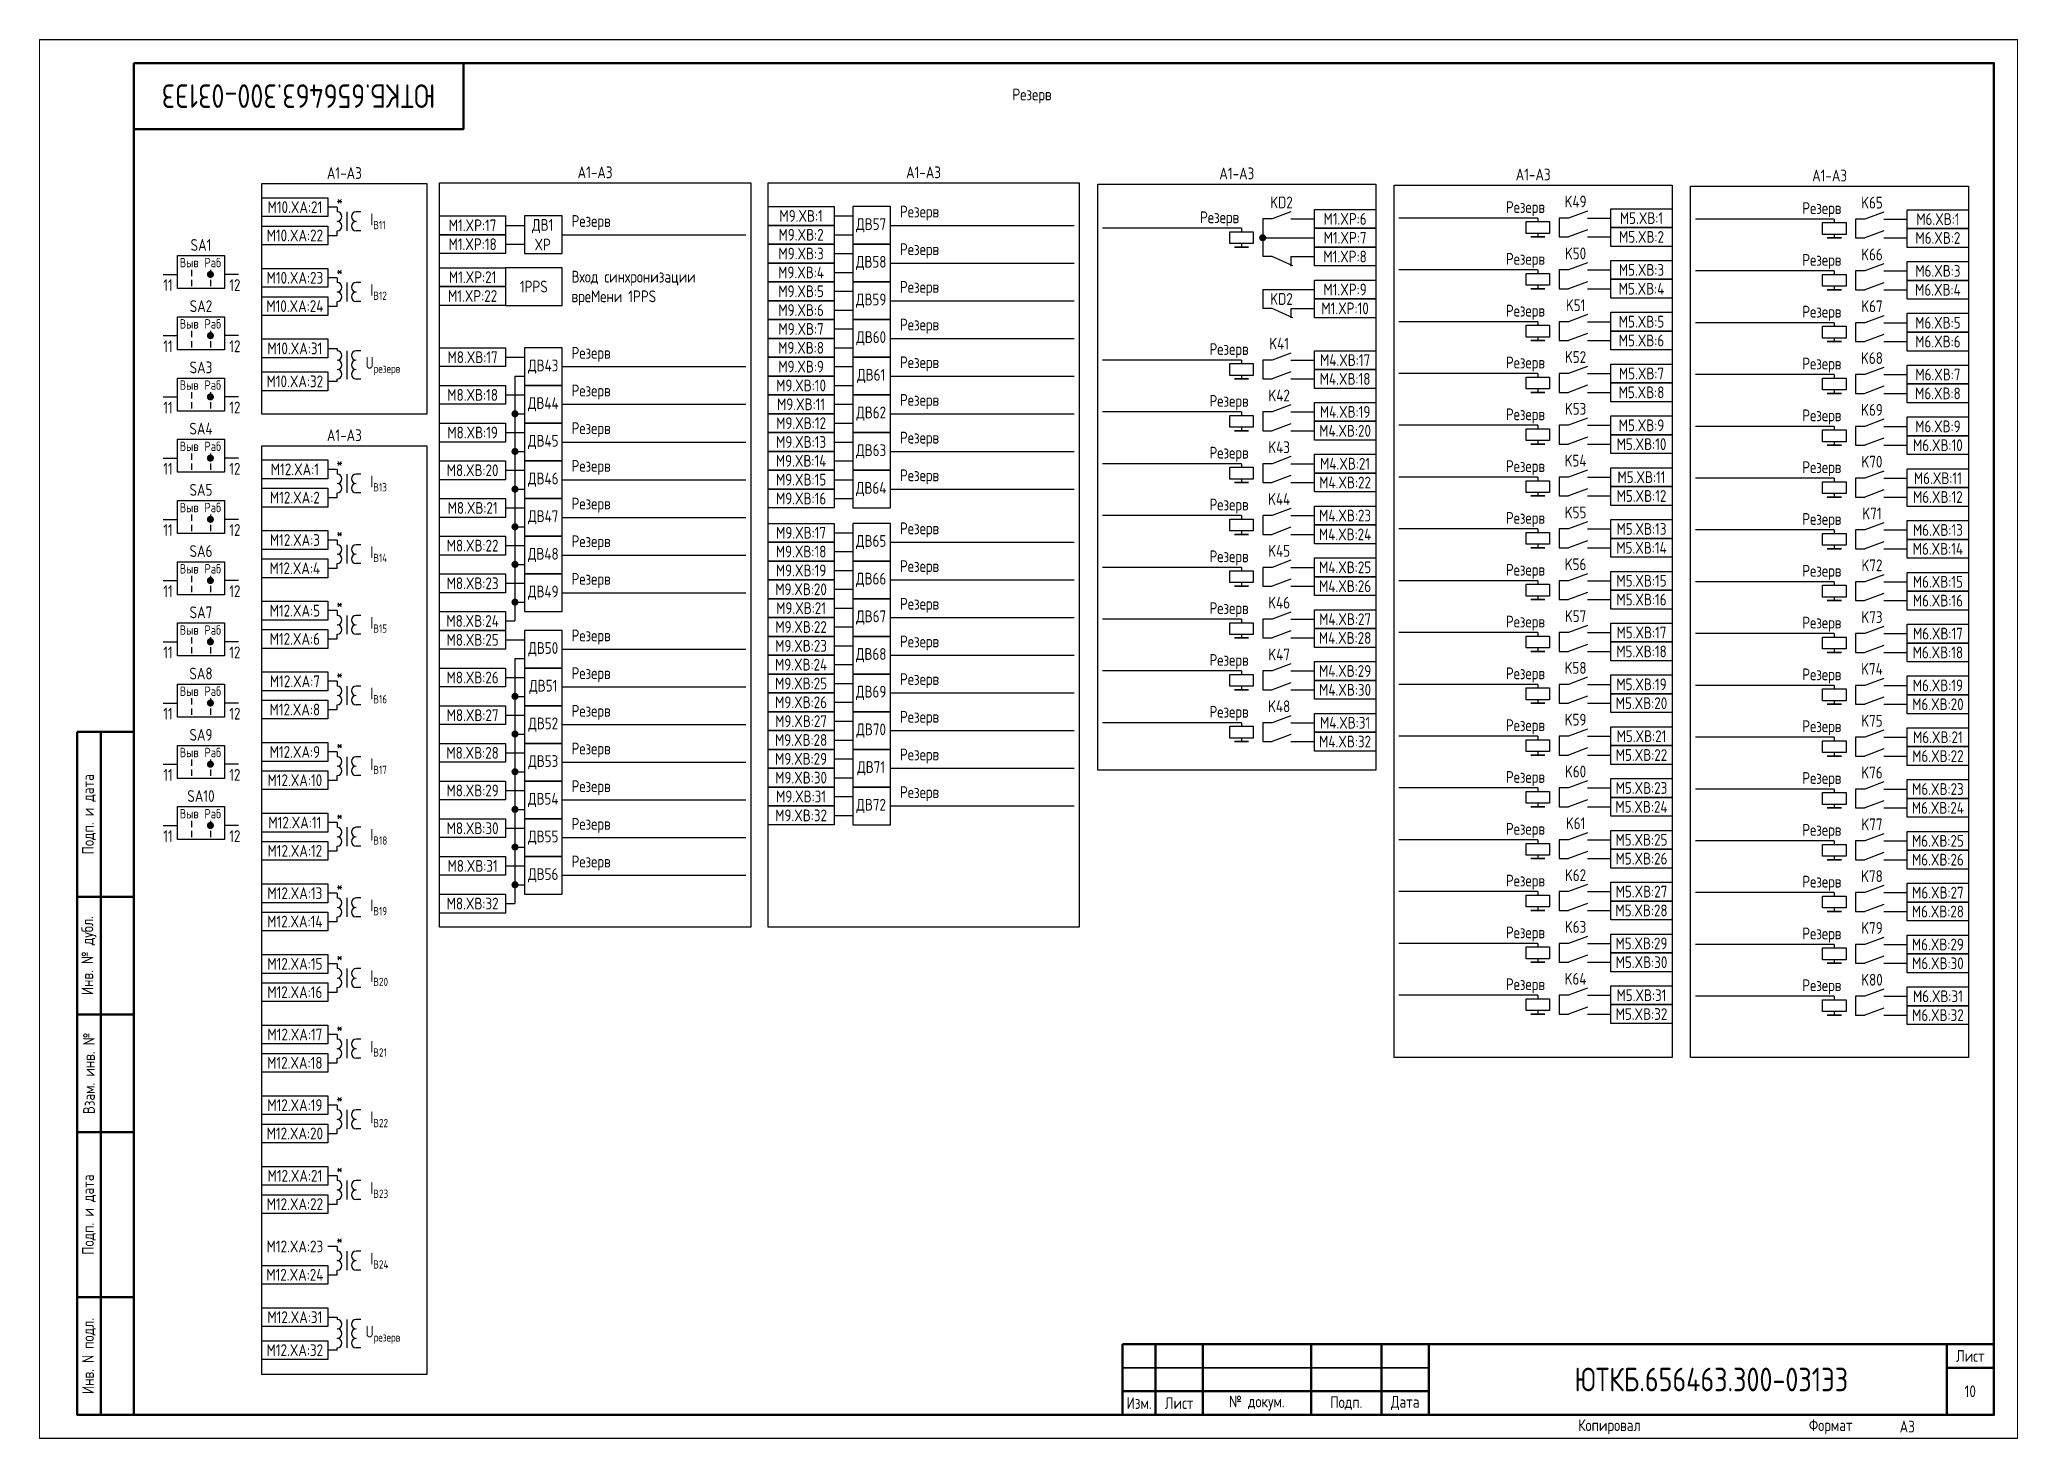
# Paper-space layout 'Лист10' of a CAD drawing. Header units: millimetres, sheet in inches. Extents: x 158.8 to 168.9, y 94.4 to 101.5.
# The model-space entities are those that its viewports show. They can reach past a viewport. Long polylines and large blocks are cut down to what shows.
import ezdxf

# ---------------------------------------------------------------- set-up
doc = ezdxf.new("R2010")
doc.units = ezdxf.units.MM
doc.styles.add('Gost_type_A', font='GOST_A.TTF')

psp = doc.layouts.new('Лист10')

msp = doc.modelspace()

# ---------------------------------------------------------------- texts
at = {"insert": (3835, 285), "char_height": 5, "width": 70, "attachment_point": 5, "rotation": 180, "style": 'Gost_type_A'}
msp.add_mtext('ЮТКБ.656463.300-031Э3', dxfattribs=at)
at = {"char_height": 2.5, "style": 'Gost_type_A'}
for s, insert, width, attachment_point, line_spacing_factor in [('Резерв', (3990.75, 285), 197.5, 5, 0.9), ('A1-A3', (3844.73, 267.4), 35, 8, 0.9), ('A1-A3', (3897.97, 267.55), 66, 8, 0.9), ('A1-A3', (3967.72, 267.55), 66, 8, 0.9), ('A1-A3', (4034.24, 267.32), 59, 8, 0.9), ('A1-A3', (4097.18, 267.09), 59, 8, 0.9), ('A1-A3', (4160.12, 266.87), 59, 8, 0.9), ('Резерв', (4034.74, 258.92), 37, 6, 0.8), ('A1-A3', (3844.73, 211.74), 35, 8, 0.9)]:
    msp.add_mtext(s, dxfattribs=dict(at, insert=insert, width=width, attachment_point=attachment_point, line_spacing_factor=line_spacing_factor))
at = {"style": 'Gost_type_A'}
for s, insert, char_height, width, attachment_point in [('M10.XA:21', (3834.23, 261.41), 2.5, 14, 5), ('*', (3843.73, 262.9), 2.5, 3, 5), ('M9.XВ:1', (3941.72, 259.55), 2.5, 14, 5), ('Резерв', (3962.72, 258.55), 2.5, 27.8465, 7), ('KD2', (4043.74, 262.42), 2.5, 8, 5), ('Резерв', (4099.68, 261.09), 2.5, 31.0015, 6), ('K49', (4106.18, 262.59), 2.5, 5, 5), ('Резерв', (4162.62, 260.87), 2.5, 31.0015, 6), ('K65', (4169.12, 262.37), 2.5, 5, 5), ('M10.XA:22', (3834.22, 255.4), 2.5, 14.018, 5), ('\\A1;I{\\H0.7x;\\S^ B11;}', (3850.23, 258.4), 2.5, 14.005, 4), ('M1.XP:17', (3871.97, 257.55), 2.5, 14, 5), ('ДВ1 XP', (3886.85, 255.55), 2.5, 7.7588, 5), ('Резерв', (3892.97, 256.55), 2.5, 27.8465, 7), ('M9.XВ:2', (3941.72, 255.55), 2.5, 14, 5), ('ДВ57', (3956.6, 257.55), 2.5, 7.7588, 5), ('M1.XP:6', (4057.24, 258.92), 2.5, 13, 5), ('M5.XВ:2', (4120.18, 255.09), 2.5, 13, 5), ('M5.XВ:1', (4120.18, 259.09), 2.5, 13, 5), ('M6.XВ:1', (4183.12, 258.87), 2.5, 13, 5), ('SA1', (3814.29, 252.13), 2.5, 10, 8), ('M1.XP:18', (3871.97, 253.55), 2.5, 14, 5), ('M9.XВ:3', (3941.72, 251.55), 2.5, 14, 5), ('Резерв', (3962.72, 250.55), 2.5, 27.8465, 7), ('M1.XP:8', (4057.24, 250.92), 2.5, 13, 5), ('M1.XP:7', (4057.24, 254.92), 2.5, 13, 5), ('K50', (4106.18, 251.59), 2.5, 5, 5), ('K66', (4169.12, 251.37), 2.5, 5, 5), ('M6.XВ:2', (4183.12, 254.87), 2.5, 13, 5), ('Выв', (3811.79, 249.63), 2, 5, 5), ('Раб', (3816.79, 249.63), 2, 5, 5), ('*', (3843.73, 247.9), 2.5, 3, 5), ('Вход синхронизации\\PвреMени 1PPS', (3892.97, 240.55), 2.5, 35.9749, 7), ('M9.XВ:4', (3941.72, 247.55), 2.5, 14, 5), ('ДВ58', (3956.6, 249.55), 2.5, 7.7588, 5), ('Резерв', (4099.68, 250.09), 2.5, 31.0015, 6), ('M5.XВ:3', (4120.18, 248.09), 2.5, 13, 5), ('Резерв', (4162.62, 249.87), 2.5, 31.0015, 6), ('M6.XВ:3', (4183.12, 247.87), 2.5, 13, 5), ('11', (3808.29, 246.12), 2.5, 5, 3), ('12', (3820.29, 246.12), 2.5, 5, 1), ('M10.XA:23', (3834.23, 246.41), 2.5, 14, 5), ('\\A1;I{\\H0.7x;\\S^ B12;}', (3850.23, 243.4), 2.5, 14.005, 4), ('M1.XP:22', (3871.97, 242.55), 2.5, 14, 5), ('M1.XP:21', (3871.97, 246.55), 2.5, 14, 5), ('1PPS', (3884.97, 244.55), 2.5, 12, 5), ('M9.XВ:5', (3941.72, 243.55), 2.5, 14, 5), ('Резерв', (3962.72, 242.55), 2.5, 27.8465, 7), ('M1.XP:9', (4057.24, 243.92), 2.5, 13, 5), ('M5.XВ:4', (4120.18, 244.09), 2.5, 13, 5), ('M6.XВ:4', (4183.12, 243.87), 2.5, 13, 5), ('SA2', (3814.29, 239.13), 2.5, 10, 8), ('M10.XA:24', (3834.22, 240.4), 2.5, 14.018, 5), ('M9.XВ:6', (3941.72, 239.55), 2.5, 14, 5), ('ДВ59', (3956.6, 241.55), 2.5, 7.7588, 5), ('KD2', (4043.74, 241.92), 2.5, 8, 5), ('M1.XP:10', (4057.24, 239.92), 2.5, 13, 5), ('Резерв', (4099.68, 239.09), 2.5, 31.0015, 6), ('K51', (4106.18, 240.59), 2.5, 5, 5), ('Резерв', (4162.62, 238.87), 2.5, 31.0015, 6), ('K67', (4169.12, 240.37), 2.5, 5, 5), ('Выв', (3811.79, 236.63), 2, 5, 5), ('Раб', (3816.79, 236.63), 2, 5, 5), ('M9.XВ:7', (3941.72, 235.55), 2.5, 14, 5), ('Резерв', (3962.72, 234.55), 2.5, 27.8465, 7), ('M5.XВ:5', (4120.18, 237.09), 2.5, 13, 5), ('M6.XВ:5', (4183.12, 236.87), 2.5, 13, 5), ('11', (3808.29, 233.12), 2.5, 5, 3), ('12', (3820.29, 233.12), 2.5, 5, 1), ('M10.XA:31', (3834.22, 231.42), 2.5, 14.018, 5), ('Резерв', (3892.97, 228.55), 2.5, 27.8465, 7), ('M9.XВ:8', (3941.72, 231.55), 2.5, 14, 5), ('ДВ60', (3956.6, 233.55), 2.5, 7.7588, 5), ('Резерв', (4036.74, 230.94), 2.5, 31.0015, 6), ('K41', (4043.24, 232.44), 2.5, 5, 5), ('M5.XВ:6', (4120.18, 233.09), 2.5, 13, 5), ('M6.XВ:6', (4183.12, 232.87), 2.5, 13, 5), ('SA3', (3814.29, 226.13), 2.5, 10, 8), ('\\A1;U{\\H0.7x;\\S^ резерв;}', (3849.23, 227.92), 2.5, 12, 4), ('M8.XВ:17', (3871.97, 229.55), 2.5, 14, 5), ('ДВ43', (3886.97, 227.55), 2.5, 7.9998, 5), ('M9.XВ:9', (3941.72, 227.55), 2.5, 14, 5), ('ДВ61', (3956.6, 225.55), 2.5, 7.7588, 5), ('Резерв', (3962.72, 226.55), 2.5, 32.328, 7), ('M4.XВ:17', (4057.24, 228.94), 2.5, 13, 5), ('Резерв', (4099.68, 228.09), 2.5, 31.0015, 6), ('K52', (4106.18, 229.59), 2.5, 5, 5), ('M5.XВ:7', (4120.18, 226.09), 2.5, 13, 5), ('Резерв', (4162.62, 227.87), 2.5, 31.0015, 6), ('K68', (4169.12, 229.37), 2.5, 5, 5), ('M6.XВ:7', (4183.12, 225.87), 2.5, 13, 5), ('Выв', (3811.79, 223.63), 2, 5, 5), ('Раб', (3816.79, 223.63), 2, 5, 5), ('M10.XA:32', (3834.22, 224.42), 2.5, 14.018, 5), ('M8.XВ:18', (3871.97, 221.55), 2.5, 14, 5), ('Резерв', (3892.97, 220.55), 2.5, 27.8465, 7), ('M9.XВ:10', (3941.72, 223.55), 2.5, 14, 5), ('K42', (4043.24, 221.44), 2.5, 5, 5), ('M4.XВ:18', (4057.24, 224.94), 2.5, 13, 5), ('M5.XВ:8', (4120.18, 222.09), 2.5, 13, 5), ('M6.XВ:8', (4183.12, 221.87), 2.5, 13, 5), ('11', (3808.29, 220.12), 2.5, 5, 3), ('12', (3820.29, 220.12), 2.5, 5, 1), ('ДВ44', (3886.97, 219.55), 2.5, 7.9998, 5), ('M9.XВ:11', (3941.72, 219.55), 2.5, 14, 5), ('ДВ62', (3956.6, 217.55), 2.5, 7.7588, 5), ('Резерв', (3962.72, 218.55), 2.5, 27.8465, 7), ('Резерв', (4036.74, 219.94), 2.5, 31.0015, 6), ('M4.XВ:19', (4057.24, 217.94), 2.5, 13, 5), ('Резерв', (4099.68, 217.09), 2.5, 31.0015, 6), ('K53', (4106.18, 218.59), 2.5, 5, 5), ('Резерв', (4162.62, 216.87), 2.5, 31.0015, 6), ('K69', (4169.12, 218.37), 2.5, 5, 5), ('SA4', (3814.29, 213.13), 2.5, 10, 8), ('M8.XВ:19', (3871.97, 213.55), 2.5, 14, 5), ('Резерв', (3892.97, 212.55), 2.5, 27.8465, 7), ('M9.XВ:12', (3941.72, 215.55), 2.5, 14, 5), ('M4.XВ:20', (4057.24, 213.94), 2.5, 13, 5), ('M5.XВ:9', (4120.18, 215.09), 2.5, 13, 5), ('M6.XВ:9', (4183.12, 214.87), 2.5, 13, 5), ('Выв', (3811.79, 210.63), 2, 5, 5), ('Раб', (3816.79, 210.63), 2, 5, 5), ('ДВ45', (3886.97, 211.55), 2.5, 7.9998, 5), ('M9.XВ:13', (3941.72, 211.55), 2.5, 14, 5), ('ДВ63', (3956.6, 209.55), 2.5, 7.7588, 5), ('Резерв', (3962.72, 210.55), 2.5, 27.8465, 7), ('Резерв', (4036.74, 208.94), 2.5, 31.0015, 6), ('K43', (4043.24, 210.44), 2.5, 5, 5), ('M5.XВ:10', (4120.18, 211.09), 2.5, 13, 5), ('M6.XВ:10', (4183.12, 210.87), 2.5, 13, 5), ('11', (3808.29, 207.12), 2.5, 5, 3), ('12', (3820.29, 207.12), 2.5, 5, 1), ('M12.XA:1', (3834.23, 205.74), 2.5, 14, 5), ('*', (3843.73, 207.24), 2.5, 3, 5), ('M8.XВ:20', (3871.97, 205.55), 2.5, 14, 5), ('Резерв', (3892.97, 204.55), 2.5, 27.8465, 7), ('M9.XВ:14', (3941.72, 207.55), 2.5, 14, 5), ('M4.XВ:21', (4057.24, 206.94), 2.5, 13, 5), ('Резерв', (4099.68, 206.09), 2.5, 31.0015, 6), ('K54', (4106.18, 207.59), 2.5, 5, 5), ('Резерв', (4162.62, 205.87), 2.5, 31.0015, 6), ('K70', (4169.12, 207.37), 2.5, 5, 5), ('SA5', (3814.29, 200.13), 2.5, 10, 8), ('\\A1;I{\\H0.7x;\\S^ B13;}', (3850.23, 202.74), 2.5, 8, 4), ('ДВ46', (3886.97, 203.55), 2.5, 7.9998, 5), ('M9.XВ:15', (3941.72, 203.55), 2.5, 14, 5), ('ДВ64', (3956.6, 201.55), 2.5, 7.7588, 5), ('Резерв', (3962.72, 202.55), 2.5, 27.8465, 7), ('M4.XВ:22', (4057.24, 202.94), 2.5, 13, 5), ('M5.XВ:11', (4120.18, 204.09), 2.5, 13, 5), ('M6.XВ:11', (4183.12, 203.87), 2.5, 13, 5), ('Выв', (3811.79, 197.63), 2, 5, 5), ('Раб', (3816.79, 197.63), 2, 5, 5), ('M12.XA:2', (3834.22, 199.74), 2.5, 14.018, 5), ('M8.XВ:21', (3871.97, 197.55), 2.5, 14, 5), ('Резерв', (3892.97, 196.55), 2.5, 27.8465, 7), ('M9.XВ:16', (3941.72, 199.55), 2.5, 14, 5), ('Резерв', (4036.74, 197.94), 2.5, 31.0015, 6), ('K44', (4043.24, 199.44), 2.5, 5, 5), ('K55', (4106.18, 196.59), 2.5, 5, 5), ('M5.XВ:12', (4120.18, 200.09), 2.5, 13, 5), ('K71', (4169.12, 196.37), 2.5, 5, 5), ('M6.XВ:12', (4183.12, 199.87), 2.5, 13, 5), ('11', (3808.29, 194.12), 2.5, 5, 3), ('12', (3820.29, 194.12), 2.5, 5, 1), ('ДВ47', (3886.97, 195.55), 2.5, 7.9998, 5), ('M9.XВ:17', (3941.72, 192.28), 2.5, 14, 5), ('Резерв', (3962.72, 191.28), 2.5, 27.8465, 7), ('M4.XВ:23', (4057.24, 195.94), 2.5, 13, 5), ('Резерв', (4099.68, 195.09), 2.5, 31.0015, 6), ('M5.XВ:13', (4120.18, 193.09), 2.5, 13, 5), ('Резерв', (4162.62, 194.87), 2.5, 31.0015, 6), ('M6.XВ:13', (4183.12, 192.87), 2.5, 13, 5), ('SA6', (3814.29, 187.13), 2.5, 10, 8), ('M12.XA:3', (3834.23, 190.74), 2.5, 14, 5), ('*', (3843.73, 192.24), 2.5, 3, 5), ('\\A1;I{\\H0.7x;\\S^ B14;}', (3850.23, 187.74), 2.5, 8, 4), ('M8.XВ:22', (3871.97, 189.55), 2.5, 14, 5), ('ДВ48', (3886.97, 187.55), 2.5, 7.9998, 5), ('Резерв', (3892.97, 188.55), 2.5, 27.8465, 7), ('M9.XВ:18', (3941.72, 188.28), 2.5, 14, 5), ('ДВ65', (3956.6, 190.28), 2.5, 7.7588, 5), ('K45', (4043.24, 188.44), 2.5, 5, 5), ('M4.XВ:24', (4057.24, 191.94), 2.5, 13, 5), ('M5.XВ:14', (4120.18, 189.09), 2.5, 13, 5), ('M6.XВ:14', (4183.12, 188.87), 2.5, 13, 5), ('Выв', (3811.79, 184.63), 2, 5, 5), ('Раб', (3816.79, 184.63), 2, 5, 5), ('M12.XA:4', (3834.22, 184.74), 2.5, 14.018, 5), ('M9.XВ:19', (3941.72, 184.28), 2.5, 14, 5), ('Резерв', (3962.72, 183.28), 2.5, 27.8465, 7), ('Резерв', (4036.74, 186.94), 2.5, 31.0015, 6), ('M4.XВ:25', (4057.24, 184.94), 2.5, 13, 5), ('Резерв', (4099.68, 184.09), 2.5, 31.0015, 6), ('K56', (4106.18, 185.59), 2.5, 5, 5), ('Резерв', (4162.62, 183.87), 2.5, 31.0015, 6), ('K72', (4169.12, 185.37), 2.5, 5, 5), ('11', (3808.29, 181.12), 2.5, 5, 3), ('12', (3820.29, 181.12), 2.5, 5, 1), ('M8.XВ:23', (3871.97, 181.55), 2.5, 14, 5), ('ДВ49', (3886.97, 179.55), 2.5, 7.9998, 5), ('Резерв', (3892.97, 180.55), 2.5, 27.8465, 7), ('M9.XВ:20', (3941.72, 180.28), 2.5, 14, 5), ('ДВ66', (3956.6, 182.28), 2.5, 7.7588, 5), ('M4.XВ:26', (4057.24, 180.94), 2.5, 13, 5), ('M5.XВ:15', (4120.18, 182.09), 2.5, 13, 5), ('M6.XВ:15', (4183.12, 181.87), 2.5, 13, 5), ('SA7', (3814.29, 174.13), 2.5, 10, 8), ('M12.XA:5', (3834.23, 175.74), 2.5, 14, 5), ('*', (3843.73, 177.24), 2.5, 3, 5), ('M9.XВ:21', (3941.72, 176.28), 2.5, 14, 5), ('Резерв', (3962.72, 175.28), 2.5, 27.8465, 7), ('Резерв', (4036.74, 175.94), 2.5, 31.0015, 6), ('K46', (4043.24, 177.44), 2.5, 5, 5), ('M5.XВ:16', (4120.18, 178.09), 2.5, 13, 5), ('M6.XВ:16', (4183.12, 177.87), 2.5, 13, 5), ('Выв', (3811.79, 171.63), 2, 5, 5), ('Раб', (3816.79, 171.63), 2, 5, 5), ('\\A1;I{\\H0.7x;\\S^ B15;}', (3850.23, 172.74), 2.5, 8, 4), ('M8.XВ:24', (3871.97, 173.55), 2.5, 14, 5), ('M9.XВ:22', (3941.72, 172.28), 2.5, 14, 5), ('ДВ67', (3956.6, 174.28), 2.5, 7.7588, 5), ('M4.XВ:27', (4057.24, 173.94), 2.5, 13, 5), ('Резерв', (4099.68, 173.09), 2.5, 31.0015, 6), ('K57', (4106.18, 174.59), 2.5, 5, 5), ('M5.XВ:17', (4120.18, 171.09), 2.5, 13, 5), ('Резерв', (4162.62, 172.87), 2.5, 31.0015, 6), ('K73', (4169.12, 174.37), 2.5, 5, 5), ('11', (3808.29, 168.12), 2.5, 5, 3), ('12', (3820.29, 168.12), 2.5, 5, 1), ('M12.XA:6', (3834.22, 169.74), 2.5, 14.018, 5), ('M8.XВ:25', (3871.97, 169.55), 2.5, 14, 5), ('ДВ50', (3886.97, 167.55), 2.5, 7.9998, 5), ('Резерв', (3892.97, 168.55), 2.5, 27.8465, 7), ('M9.XВ:23', (3941.72, 168.28), 2.5, 14, 5), ('Резерв', (3962.72, 167.28), 2.5, 27.8465, 7), ('M4.XВ:28', (4057.24, 169.94), 2.5, 13, 5), ('M5.XВ:18', (4120.18, 167.09), 2.5, 13, 5), ('M6.XВ:18', (4183.12, 166.87), 2.5, 13, 5), ('M6.XВ:17', (4183.12, 170.87), 2.5, 13, 5), ('M9.XВ:24', (3941.72, 164.28), 2.5, 14, 5), ('ДВ68', (3956.6, 166.28), 2.5, 7.7588, 5), ('Резерв', (4036.74, 164.94), 2.5, 31.0015, 6), ('K47', (4043.24, 166.44), 2.5, 5, 5), ('M4.XВ:29', (4057.24, 162.94), 2.5, 13, 5), ('K58', (4106.18, 163.59), 2.5, 5, 5), ('K74', (4169.12, 163.37), 2.5, 5, 5), ('Выв', (3811.79, 158.63), 2, 5, 5), ('SA8', (3814.29, 161.13), 2.5, 10, 8), ('Раб', (3816.79, 158.63), 2, 5, 5), ('M12.XA:7', (3834.23, 160.74), 2.5, 14, 5), ('*', (3843.73, 162.24), 2.5, 3, 5), ('M8.XВ:26', (3871.97, 161.55), 2.5, 14, 5), ('ДВ51', (3886.97, 159.55), 2.5, 7.9998, 5), ('Резерв', (3892.97, 160.55), 2.5, 27.8465, 7), ('M9.XВ:25', (3941.72, 160.28), 2.5, 14, 5), ('ДВ69', (3956.6, 158.28), 2.5, 7.7588, 5), ('Резерв', (3962.72, 159.28), 2.5, 27.8465, 7), ('M4.XВ:30', (4057.24, 158.94), 2.5, 13, 5), ('Резерв', (4099.68, 162.09), 2.5, 31.0015, 6), ('M5.XВ:19', (4120.18, 160.09), 2.5, 13, 5), ('Резерв', (4162.62, 161.87), 2.5, 31.0015, 6), ('M6.XВ:19', (4183.12, 159.87), 2.5, 13, 5), ('M12.XA:8', (3834.22, 154.74), 2.5, 14.018, 5), ('\\A1;I{\\H0.7x;\\S^ B16;}', (3850.23, 157.74), 2.5, 8, 4), ('Резерв', (3892.97, 152.55), 2.5, 27.8465, 7), ('M9.XВ:26', (3941.72, 156.28), 2.5, 14, 5), ('Резерв', (4036.74, 153.94), 2.5, 31.0015, 6), ('K48', (4043.24, 155.44), 2.5, 5, 5), ('M5.XВ:20', (4120.18, 156.09), 2.5, 13, 5), ('M6.XВ:20', (4183.12, 155.87), 2.5, 13, 5), ('11', (3808.29, 155.12), 2.5, 5, 3), ('12', (3820.29, 155.12), 2.5, 5, 1), ('M8.XВ:27', (3871.97, 153.55), 2.5, 14, 5), ('ДВ52', (3886.97, 151.55), 2.5, 7.9998, 5), ('M9.XВ:27', (3941.72, 152.28), 2.5, 14, 5), ('ДВ70', (3956.6, 150.28), 2.5, 7.7588, 5), ('Резерв', (3962.72, 151.28), 2.5, 27.8465, 7), ('M4.XВ:31', (4057.24, 151.94), 2.5, 13, 5), ('Резерв', (4099.68, 151.09), 2.5, 31.0015, 6), ('K59', (4106.18, 152.59), 2.5, 5, 5), ('Резерв', (4162.62, 150.87), 2.5, 31.0015, 6), ('K75', (4169.12, 152.37), 2.5, 5, 5), ('SA9', (3814.29, 148.13), 2.5, 10, 8), ('*', (3843.73, 147.24), 2.5, 3, 5), ('Резерв', (3892.97, 144.55), 2.5, 27.8465, 7), ('M9.XВ:28', (3941.72, 148.28), 2.5, 14, 5), ('M4.XВ:32', (4057.24, 147.94), 2.5, 13, 5), ('M5.XВ:21', (4120.18, 149.09), 2.5, 13, 5), ('M6.XВ:21', (4183.12, 148.87), 2.5, 13, 5), ('Выв', (3811.79, 145.63), 2, 5, 5), ('Раб', (3816.79, 145.63), 2, 5, 5), ('M12.XA:9', (3834.23, 145.74), 2.5, 14, 5), ('\\A1;I{\\H0.7x;\\S^ B17;}', (3850.23, 142.74), 2.5, 8, 4), ('M8.XВ:28', (3871.97, 145.55), 2.5, 14, 5), ('ДВ53', (3886.97, 143.55), 2.5, 7.9998, 5), ('M9.XВ:29', (3941.72, 144.28), 2.5, 14, 5), ('ДВ71', (3956.6, 142.28), 2.5, 7.7588, 5), ('Резерв', (3962.72, 143.28), 2.5, 27.8465, 7), ('K60', (4106.18, 141.59), 2.5, 5, 5), ('M5.XВ:22', (4120.18, 145.09), 2.5, 13, 5), ('M6.XВ:22', (4183.12, 144.87), 2.5, 13, 5), ('11', (3808.29, 142.12), 2.5, 5, 3), ('12', (3820.29, 142.12), 2.5, 5, 1), ('M12.XA:10', (3834.22, 139.74), 2.5, 14.018, 5), ('M8.XВ:29', (3871.97, 137.55), 2.5, 14, 5), ('Резерв', (3892.97, 136.55), 2.5, 27.8465, 7), ('M9.XВ:30', (3941.72, 140.28), 2.5, 14, 5), ('Резерв', (4099.68, 140.09), 2.5, 31.0015, 6), ('M5.XВ:23', (4120.18, 138.09), 2.5, 13, 5), ('Резерв', (4162.62, 139.87), 2.5, 31.0015, 6), ('K76', (4169.12, 141.37), 2.5, 5, 5), ('M6.XВ:23', (4183.12, 137.87), 2.5, 13, 5), ('SA10', (3814.29, 135.13), 2.5, 10, 8), ('ДВ54', (3886.97, 135.55), 2.5, 7.9998, 5), ('M9.XВ:31', (3941.72, 136.28), 2.5, 14, 5), ('ДВ72', (3956.6, 134.28), 2.5, 7.7588, 5), ('Резерв', (3962.72, 135.28), 2.5, 27.8465, 7), ('M5.XВ:24', (4120.18, 134.09), 2.5, 13, 5), ('M6.XВ:24', (4183.12, 133.87), 2.5, 13, 5), ('Выв', (3811.79, 132.63), 2, 5, 5), ('Раб', (3816.79, 132.63), 2, 5, 5), ('M12.XA:11', (3834.23, 130.74), 2.5, 14, 5), ('*', (3843.73, 132.24), 2.5, 3, 5), ('M8.XВ:30', (3871.97, 129.55), 2.5, 14, 5), ('Резерв', (3892.97, 128.55), 2.5, 27.8465, 7), ('M9.XВ:32', (3941.72, 132.28), 2.5, 14, 5), ('Резерв', (4099.68, 129.09), 2.5, 31.0015, 6), ('K61', (4106.18, 130.59), 2.5, 5, 5), ('Резерв', (4162.62, 128.87), 2.5, 31.0015, 6), ('K77', (4169.12, 130.37), 2.5, 5, 5), ('11', (3808.29, 129.12), 2.5, 5, 3), ('12', (3820.29, 129.12), 2.5, 5, 1), ('\\A1;I{\\H0.7x;\\S^ B18;}', (3850.23, 127.74), 2.5, 8, 4), ('ДВ55', (3886.97, 127.55), 2.5, 7.9998, 5), ('M5.XВ:25', (4120.18, 127.09), 2.5, 13, 5), ('M6.XВ:25', (4183.12, 126.87), 2.5, 13, 5), ('M12.XA:12', (3834.22, 124.74), 2.5, 14.018, 5), ('M8.XВ:31', (3871.97, 121.55), 2.5, 14, 5), ('Резерв', (3892.97, 120.55), 2.5, 27.8465, 7), ('M5.XВ:26', (4120.18, 123.09), 2.5, 13, 5), ('M6.XВ:26', (4183.12, 122.87), 2.5, 13, 5), ('ДВ56', (3886.97, 119.55), 2.5, 7.9998, 5), ('Резерв', (4099.68, 118.09), 2.5, 31.0015, 6), ('K62', (4106.18, 119.59), 2.5, 5, 5), ('Резерв', (4162.62, 117.87), 2.5, 31.0015, 6), ('K78', (4169.12, 119.37), 2.5, 5, 5), ('M12.XA:13', (3834.23, 115.75), 2.5, 14, 5), ('*', (3843.73, 117.24), 2.5, 3, 5), ('\\A1;I{\\H0.7x;\\S^ B19;}', (3850.23, 112.74), 2.5, 14.005, 4), ('M8.XВ:32', (3871.97, 113.55), 2.5, 14, 5), ('M5.XВ:27', (4120.18, 116.09), 2.5, 13, 5), ('M6.XВ:27', (4183.12, 115.87), 2.5, 13, 5), ('M12.XA:14', (3834.22, 109.74), 2.5, 14.018, 5), ('K63', (4106.18, 108.59), 2.5, 5, 5), ('M5.XВ:28', (4120.18, 112.09), 2.5, 13, 5), ('K79', (4169.12, 108.37), 2.5, 5, 5), ('M6.XВ:28', (4183.12, 111.87), 2.5, 13, 5), ('Резерв', (4099.68, 107.09), 2.5, 31.0015, 6), ('M5.XВ:29', (4120.18, 105.09), 2.5, 13, 5), ('Резерв', (4162.62, 106.87), 2.5, 31.0015, 6), ('M6.XВ:29', (4183.12, 104.87), 2.5, 13, 5), ('M12.XA:15', (3834.23, 100.75), 2.5, 14, 5), ('*', (3843.73, 102.24), 2.5, 3, 5), ('M5.XВ:30', (4120.18, 101.09), 2.5, 13, 5), ('M6.XВ:30', (4183.12, 100.87), 2.5, 13, 5), ('\\A1;I{\\H0.7x;\\S^ B20;}', (3850.23, 97.74), 2.5, 14.005, 4), ('Резерв', (4099.68, 96.09), 2.5, 31.0015, 6), ('K64', (4106.18, 97.59), 2.5, 5, 5), ('Резерв', (4162.62, 95.87), 2.5, 31.0015, 6), ('K80', (4169.12, 97.37), 2.5, 5, 5), ('M12.XA:16', (3834.22, 94.74), 2.5, 14.018, 5), ('M5.XВ:31', (4120.18, 94.09), 2.5, 13, 5), ('M6.XВ:31', (4183.12, 93.87), 2.5, 13, 5), ('M5.XВ:32', (4120.18, 90.09), 2.5, 13, 5), ('M6.XВ:32', (4183.12, 89.87), 2.5, 13, 5), ('M12.XA:17', (3834.23, 85.75), 2.5, 14, 5), ('*', (3843.73, 87.24), 2.5, 3, 5), ('\\A1;I{\\H0.7x;\\S^ B21;}', (3850.23, 82.74), 2.5, 14.005, 4), ('M12.XA:18', (3834.22, 79.74), 2.5, 14.018, 5), ('M12.XA:19', (3834.23, 70.75), 2.5, 14, 5), ('*', (3843.73, 72.24), 2.5, 3, 5), ('\\A1;I{\\H0.7x;\\S^ B22;}', (3850.23, 67.74), 2.5, 14.005, 4), ('M12.XA:20', (3834.22, 64.74), 2.5, 14.018, 5), ('M12.XA:21', (3834.23, 55.75), 2.5, 14, 5), ('*', (3843.73, 57.24), 2.5, 3, 5), ('M12.XA:22', (3834.22, 49.74), 2.5, 14.018, 5), ('\\A1;I{\\H0.7x;\\S^ B23;}', (3850.23, 52.74), 2.5, 14.005, 4), ('M12.XA:23', (3834.23, 40.75), 2.5, 14, 5), ('*', (3843.73, 42.24), 2.5, 3, 5), ('\\A1;I{\\H0.7x;\\S^ B24;}', (3850.23, 37.74), 2.5, 14.005, 4), ('M12.XA:24', (3834.22, 34.74), 2.5, 14.018, 5), ('M12.XA:31', (3834.22, 25.74), 2.5, 14.018, 5), ('\\A1;U{\\H0.7x;\\S^ резерв;}', (3849.23, 22.24), 2.5, 12, 4), ('M12.XA:32', (3834.22, 18.74), 2.5, 14.018, 5), ('ЮТКБ.656463.300-031Э3', (4135, 12.5), 5, 120, 5), ('10', (4190, 10), 2.5, 10, 5), ('A3', (4175, 2.5), 2.5, 20, 4)]:
    msp.add_mtext(s, dxfattribs=dict(at, insert=insert, char_height=char_height, width=width, attachment_point=attachment_point))

# ---------------------------------------------------------------- blocks, each defined once
blk = doc.blocks.new('Формат_А3')
blk.add_lwpolyline([(-420, 297), (0, 297), (0, 0), (-420, 0)], close=True)
at = {"lineweight": 50}
blk.add_lwpolyline([(-400, 292), (-5, 292), (-5, 5), (-400, 5)], close=True, dxfattribs=at)
blk = doc.blocks.new('Штамп угловой верхний')
at = {"lineweight": 50}
blk.add_lwpolyline([(0, 0), (70, 0), (70, -14), (0, -14)], close=True, dxfattribs=at)
blk = doc.blocks.new('Штамп малый нижний')
at = {"lineweight": 50}
for points in [[(-185, 15), (-178, 15), (-178, 5), (-185, 5)], [(-178, 15), (-168, 15), (-168, 5), (-178, 5)], [(-168, 15), (-145, 15), (-145, 5), (-168, 5)], [(-145, 15), (-130, 15), (-130, 5), (-145, 5)], [(-130, 15), (-120, 15), (-120, 5), (-130, 5)], [(-120, 15), (-10, 15), (-10, 0), (-120, 0)], [(-10, 15), (0, 15), (0, 10), (-10, 10)], [(-10, 10), (0, 10), (0, 0), (-10, 0)], [(-185, 5), (-178, 5), (-178, 0), (-185, 0)], [(-178, 5), (-168, 5), (-168, 0), (-178, 0)], [(-168, 5), (-145, 5), (-145, 0), (-168, 0)], [(-145, 5), (-130, 5), (-130, 0), (-145, 0)], [(-130, 5), (-120, 5), (-120, 0), (-130, 0)]]:
    blk.add_lwpolyline(points, close=True, dxfattribs=at)
for points in [[(-185, 15), (-178, 15), (-178, 10), (-185, 10)], [(-178, 15), (-168, 15), (-168, 10), (-178, 10)], [(-168, 15), (-145, 15), (-145, 10), (-168, 10)], [(-145, 15), (-130, 15), (-130, 10), (-145, 10)], [(-130, 15), (-120, 15), (-120, 10), (-130, 10)], [(-185, 10), (-178, 10), (-178, 5), (-185, 5)], [(-178, 10), (-168, 10), (-168, 5), (-178, 5)], [(-168, 10), (-145, 10), (-145, 5), (-168, 5)], [(-145, 10), (-130, 10), (-130, 5), (-145, 5)], [(-130, 10), (-120, 10), (-120, 5), (-130, 5)]]:
    blk.add_lwpolyline(points, close=True)
at = {"char_height": 2.5, "style": 'Gost_type_A'}
for s, insert, width, attachment_point in [('Лист', (-5, 12.5), 10, 5), ('Изм.', (-181.5, 2.5), 7, 5), ('Лист', (-173, 2.5), 10, 5), ('№ докум.', (-156.5, 2.5), 23, 5), ('Подп.', (-137.5, 2.5), 15, 5), ('Дата', (-125, 2.5), 10, 5), ('Копировал', (-75, -2.53), 13.1202, 6), ('Формат', (-30, -2.53), 13.1202, 6)]:
    blk.add_mtext(s, dxfattribs=dict(at, insert=insert, width=width, attachment_point=attachment_point))
blk = doc.blocks.new('POINT')
at = {"const_width": 0.75}
blk.add_lwpolyline([(-0.375, 0, 1), (0.375, 0, 1)], format="xyb", close=True, dxfattribs=at)
blk = doc.blocks.new('Переключатель_положение')
for p, q in [((2, 1), (2, -0.34)), ((2, -1.14), (2, -2.49))]:
    blk.add_line(p, q)
blk = doc.blocks.new('Штамп левый нижний')
at = {"lineweight": 50}
for points in [[(-12, 145), (-7, 145), (-7, 110), (-12, 110)], [(-7, 145), (0, 145), (0, 110), (-7, 110)], [(-12, 110), (-7, 110), (-7, 85), (-12, 85)], [(-7, 110), (0, 110), (0, 85), (-7, 85)], [(-12, 85), (-7, 85), (-7, 60), (-12, 60)], [(-7, 85), (0, 85), (0, 60), (-7, 60)], [(-12, 60), (-7, 60), (-7, 25), (-12, 25)], [(-7, 60), (0, 60), (0, 25), (-7, 25)], [(-12, 25), (-7, 25), (-7, 0), (-12, 0)], [(-7, 25), (0, 25), (0, 0), (-7, 0)]]:
    blk.add_lwpolyline(points, close=True, dxfattribs=at)
at = {"char_height": 2.5, "attachment_point": 5, "rotation": 90, "style": 'Gost_type_A'}
for s, insert, width in [('Подп. и дата', (-9.5, 127.5), 35), ('Инв. № дубл.', (-9.5, 97.5), 25), ('Взам. инв. №', (-9.5, 72.5), 25), ('Подп. и дата', (-9.5, 42.5), 35), ('Инв. N подл.', (-9.5, 12.5), 25)]:
    blk.add_mtext(s, dxfattribs=dict(at, insert=insert, width=width))

# ---------------------------------------------------------------- linework, layer by layer
for p, q in [((3843.23, 261.4), (3841.23, 261.4)), ((3878.97, 257.55), (3882.97, 257.55)), ((3948.72, 259.55), (3952.72, 259.55)), ((3960.72, 257.55), (3999.72, 257.55)), ((4035.24, 256.92), (4005.74, 256.92)), ((4035.24, 256.92), (4035.24, 256.17)), ((4098.18, 259.09), (4068.68, 259.09)), ((4098.18, 259.09), (4098.18, 258.34)), ((4161.12, 258.87), (4131.62, 258.87)), ((4161.12, 258.87), (4161.12, 258.12)), ((3841.23, 255.4), (3843.23, 255.4)), ((3878.97, 253.55), (3882.97, 253.55)), ((3890.97, 255.55), (3929.97, 255.55)), ((3948.72, 255.55), (3952.72, 255.55)), ((4035.24, 253.67), (4035.24, 252.92)), ((4098.18, 255.84), (4098.18, 255.09)), ((4161.12, 255.62), (4161.12, 254.87)), ((3948.72, 251.55), (3952.72, 251.55)), ((3960.72, 249.55), (3999.72, 249.55)), ((4045.74, 250.92), (4045.74, 248.91)), ((4098.18, 248.09), (4068.68, 248.09)), ((4098.18, 248.09), (4098.18, 247.34)), ((4161.12, 247.87), (4131.62, 247.87)), ((4161.12, 247.87), (4161.12, 247.12)), ((3806.29, 247.13), (3809.29, 247.13)), ((3822.29, 247.13), (3819.29, 247.13)), ((3843.23, 246.4), (3841.23, 246.4)), ((3948.72, 247.55), (3952.72, 247.55)), ((4039.74, 243.92), (4039.74, 239.92)), ((4098.18, 244.84), (4098.18, 244.09)), ((4161.12, 244.62), (4161.12, 243.87)), ((3841.23, 240.4), (3843.23, 240.4)), ((3948.72, 243.55), (3952.72, 243.55)), ((3948.72, 239.55), (3952.72, 239.55)), ((3960.72, 241.55), (3999.72, 241.55)), ((4045.74, 239.92), (4045.74, 237.91)), ((3948.72, 235.55), (3952.72, 235.55)), ((4098.18, 237.09), (4068.68, 237.09)), ((4098.18, 237.09), (4098.18, 236.34)), ((4161.12, 236.87), (4131.62, 236.87)), ((4161.12, 236.87), (4161.12, 236.12)), ((3806.29, 234.13), (3809.29, 234.13)), ((3822.29, 234.13), (3819.29, 234.13)), ((3948.72, 231.55), (3952.72, 231.55)), ((3960.72, 233.55), (3999.72, 233.55)), ((4098.18, 233.84), (4098.18, 233.09)), ((4161.12, 233.62), (4161.12, 232.87)), ((3878.97, 229.55), (3882.97, 229.55)), ((3878.97, 229.55), (3882.97, 229.55)), ((3890.97, 227.55), (3929.97, 227.55)), ((3948.72, 227.55), (3952.72, 227.55)), ((4035.24, 228.94), (4005.74, 228.94)), ((4035.24, 228.94), (4035.24, 228.19)), ((3880.97, 225.55), (3882.97, 225.55)), ((3880.97, 225.55), (3880.97, 173.55)), ((3948.72, 223.55), (3952.72, 223.55)), ((3960.72, 225.55), (3999.72, 225.55)), ((4035.24, 225.69), (4035.24, 224.94)), ((4098.18, 226.09), (4068.68, 226.09)), ((4098.18, 226.09), (4098.18, 225.34)), ((4098.18, 222.84), (4098.18, 222.09)), ((4161.12, 225.87), (4131.62, 225.87)), ((4161.12, 225.87), (4161.12, 225.12)), ((4161.12, 222.62), (4161.12, 221.87)), ((3806.29, 221.13), (3809.29, 221.13)), ((3822.29, 221.13), (3819.29, 221.13)), ((3878.97, 221.55), (3882.97, 221.55)), ((3878.97, 221.55), (3882.97, 221.55)), ((3890.97, 219.55), (3929.97, 219.55)), ((3948.72, 219.55), (3952.72, 219.55)), ((3880.97, 217.55), (3882.97, 217.55)), ((3948.72, 215.55), (3952.72, 215.55)), ((3960.72, 217.55), (3999.72, 217.55)), ((4035.24, 217.94), (4005.74, 217.94)), ((4035.24, 217.94), (4035.24, 217.19)), ((4035.24, 214.69), (4035.24, 213.94)), ((4098.18, 215.09), (4068.68, 215.09)), ((4098.18, 215.09), (4098.18, 214.34)), ((4161.12, 214.87), (4131.62, 214.87)), ((4161.12, 214.87), (4161.12, 214.12)), ((3878.97, 213.55), (3882.97, 213.55)), ((3878.97, 213.55), (3882.97, 213.55)), ((3890.97, 211.55), (3929.97, 211.55)), ((3948.72, 211.55), (3952.72, 211.55)), ((4098.18, 211.84), (4098.18, 211.09)), ((4161.12, 211.62), (4161.12, 210.87)), ((3806.29, 208.13), (3809.29, 208.13)), ((3822.29, 208.13), (3819.29, 208.13)), ((3880.97, 209.55), (3882.97, 209.55)), ((3948.72, 207.55), (3952.72, 207.55)), ((3960.72, 209.55), (3999.72, 209.55)), ((4035.24, 206.94), (4005.74, 206.94)), ((4035.24, 206.94), (4035.24, 206.19)), ((3843.23, 205.74), (3841.23, 205.74)), ((3878.97, 205.55), (3882.97, 205.55)), ((3878.97, 205.55), (3882.97, 205.55)), ((3890.97, 203.55), (3929.97, 203.55)), ((3948.72, 203.55), (3952.72, 203.55)), ((4035.24, 203.69), (4035.24, 202.94)), ((4098.18, 204.09), (4068.68, 204.09)), ((4098.18, 204.09), (4098.18, 203.34)), ((4161.12, 203.87), (4131.62, 203.87)), ((4161.12, 203.87), (4161.12, 203.12)), ((3841.23, 199.74), (3843.23, 199.74)), ((3878.97, 197.55), (3882.97, 197.55)), ((3878.97, 197.55), (3882.97, 197.55)), ((3880.97, 201.55), (3882.97, 201.55)), ((3948.72, 199.55), (3952.72, 199.55)), ((3960.72, 201.55), (3999.72, 201.55)), ((4098.18, 200.84), (4098.18, 200.09)), ((4161.12, 200.62), (4161.12, 199.87)), ((3806.29, 195.13), (3809.29, 195.13)), ((3822.29, 195.13), (3819.29, 195.13)), ((3880.97, 193.55), (3882.97, 193.55)), ((3890.97, 195.55), (3929.97, 195.55)), ((4035.24, 195.94), (4005.74, 195.94)), ((4035.24, 195.94), (4035.24, 195.19)), ((3843.23, 190.74), (3841.23, 190.74)), ((3878.97, 189.55), (3882.97, 189.55)), ((3878.97, 189.55), (3882.97, 189.55)), ((3948.72, 192.28), (3952.72, 192.28)), ((3960.72, 190.28), (3999.72, 190.28)), ((4035.24, 192.69), (4035.24, 191.94)), ((4098.18, 193.09), (4068.68, 193.09)), ((4098.18, 193.09), (4098.18, 192.34)), ((4098.18, 189.84), (4098.18, 189.09)), ((4161.12, 192.87), (4131.62, 192.87)), ((4161.12, 192.87), (4161.12, 192.12)), ((4161.12, 189.62), (4161.12, 188.87)), ((3880.97, 185.55), (3882.97, 185.55)), ((3890.97, 187.55), (3929.97, 187.55)), ((3948.72, 188.28), (3952.72, 188.28)), ((4035.24, 184.94), (4005.74, 184.94)), ((4035.24, 184.94), (4035.24, 184.19)), ((3806.29, 182.13), (3809.29, 182.13)), ((3822.29, 182.13), (3819.29, 182.13)), ((3841.23, 184.74), (3843.23, 184.74)), ((3878.97, 181.55), (3882.97, 181.55)), ((3878.97, 181.55), (3882.97, 181.55)), ((3948.72, 184.28), (3952.72, 184.28)), ((3960.72, 182.28), (3999.72, 182.28)), ((4035.24, 181.69), (4035.24, 180.94)), ((4098.18, 182.09), (4068.68, 182.09)), ((4098.18, 182.09), (4098.18, 181.34)), ((4161.12, 181.87), (4131.62, 181.87)), ((4161.12, 181.87), (4161.12, 181.12)), ((3880.97, 177.55), (3882.97, 177.55)), ((3890.97, 179.55), (3929.97, 179.55)), ((3948.72, 180.28), (3952.72, 180.28)), ((4098.18, 178.84), (4098.18, 178.09)), ((4161.12, 178.62), (4161.12, 177.87)), ((3843.23, 175.74), (3841.23, 175.74)), ((3878.97, 173.55), (3880.97, 173.55)), ((3948.72, 176.28), (3952.72, 176.28)), ((3948.72, 172.28), (3952.72, 172.28)), ((3960.72, 174.28), (3999.72, 174.28)), ((4035.24, 173.94), (4005.74, 173.94)), ((4035.24, 173.94), (4035.24, 173.19)), ((3806.29, 169.13), (3809.29, 169.13)), ((3822.29, 169.13), (3819.29, 169.13)), ((3841.23, 169.74), (3843.23, 169.74)), ((3878.97, 169.55), (3882.97, 169.55)), ((3878.97, 169.55), (3882.97, 169.55)), ((3948.72, 168.28), (3952.72, 168.28)), ((4035.24, 170.69), (4035.24, 169.94)), ((4098.18, 171.09), (4068.68, 171.09)), ((4098.18, 171.09), (4098.18, 170.34)), ((4161.12, 170.87), (4131.62, 170.87)), ((4161.12, 170.87), (4161.12, 170.12)), ((3880.97, 165.55), (3882.97, 165.55)), ((3880.97, 165.55), (3880.97, 113.55)), ((3890.97, 167.55), (3929.97, 167.55)), ((3948.72, 164.28), (3952.72, 164.28)), ((3960.72, 166.28), (3999.72, 166.28)), ((4098.18, 167.84), (4098.18, 167.09)), ((4161.12, 167.62), (4161.12, 166.87)), ((3843.23, 160.74), (3841.23, 160.74)), ((3878.97, 161.55), (3882.97, 161.55)), ((3878.97, 161.55), (3882.97, 161.55)), ((3948.72, 160.28), (3952.72, 160.28)), ((4035.24, 162.94), (4005.74, 162.94)), ((4035.24, 162.94), (4035.24, 162.19)), ((4035.24, 159.69), (4035.24, 158.94)), ((4098.18, 160.09), (4068.68, 160.09)), ((4098.18, 160.09), (4098.18, 159.34)), ((4161.12, 159.87), (4131.62, 159.87)), ((4161.12, 159.87), (4161.12, 159.12)), ((3806.29, 156.13), (3809.29, 156.13)), ((3822.29, 156.13), (3819.29, 156.13)), ((3880.97, 157.55), (3882.97, 157.55)), ((3890.97, 159.55), (3929.97, 159.55)), ((3948.72, 156.28), (3952.72, 156.28)), ((3960.72, 158.28), (3999.72, 158.28)), ((4098.18, 156.84), (4098.18, 156.09)), ((4161.12, 156.62), (4161.12, 155.87)), ((3841.23, 154.74), (3843.23, 154.74)), ((3878.97, 153.55), (3882.97, 153.55)), ((3878.97, 153.55), (3882.97, 153.55)), ((3890.97, 151.55), (3929.97, 151.55)), ((3948.72, 152.28), (3952.72, 152.28)), ((4035.24, 151.94), (4005.74, 151.94)), ((4035.24, 151.94), (4035.24, 151.19)), ((3880.97, 149.55), (3882.97, 149.55)), ((3948.72, 148.28), (3952.72, 148.28)), ((3960.72, 150.28), (3999.72, 150.28)), ((4035.24, 148.69), (4035.24, 147.94)), ((4098.18, 149.09), (4068.68, 149.09)), ((4098.18, 149.09), (4098.18, 148.34)), ((4161.12, 148.87), (4131.62, 148.87)), ((4161.12, 148.87), (4161.12, 148.12)), ((3806.29, 143.13), (3809.29, 143.13)), ((3822.29, 143.13), (3819.29, 143.13)), ((3843.23, 145.74), (3841.23, 145.74)), ((3878.97, 145.55), (3882.97, 145.55)), ((3878.97, 145.55), (3882.97, 145.55)), ((3890.97, 143.55), (3929.97, 143.55)), ((3948.72, 144.28), (3952.72, 144.28)), ((4098.18, 145.84), (4098.18, 145.09)), ((4161.12, 145.62), (4161.12, 144.87)), ((3841.23, 139.74), (3843.23, 139.74)), ((3880.97, 141.55), (3882.97, 141.55)), ((3948.72, 140.28), (3952.72, 140.28)), ((3960.72, 142.28), (3999.72, 142.28)), ((3878.97, 137.55), (3882.97, 137.55)), ((3890.97, 135.55), (3929.97, 135.55)), ((3948.72, 136.28), (3952.72, 136.28)), ((4098.18, 138.09), (4068.68, 138.09)), ((4098.18, 138.09), (4098.18, 137.34)), ((4098.18, 134.84), (4098.18, 134.09)), ((4161.12, 137.87), (4131.62, 137.87)), ((4161.12, 137.87), (4161.12, 137.12)), ((4161.12, 134.62), (4161.12, 133.87)), ((3843.23, 130.74), (3841.23, 130.74)), ((3880.97, 133.55), (3882.97, 133.55)), ((3948.72, 132.28), (3952.72, 132.28)), ((3960.72, 134.28), (3999.72, 134.28)), ((3806.29, 130.13), (3809.29, 130.13)), ((3822.29, 130.13), (3819.29, 130.13)), ((3878.97, 129.55), (3882.97, 129.55)), ((3890.97, 127.55), (3929.97, 127.55)), ((4098.18, 127.09), (4068.68, 127.09)), ((4098.18, 127.09), (4098.18, 126.34)), ((4161.12, 126.87), (4131.62, 126.87)), ((4161.12, 126.87), (4161.12, 126.12)), ((3841.23, 124.74), (3843.23, 124.74)), ((3880.97, 125.55), (3882.97, 125.55)), ((4098.18, 123.84), (4098.18, 123.09)), ((4161.12, 123.62), (4161.12, 122.87)), ((3878.97, 121.55), (3882.97, 121.55)), ((3890.97, 119.55), (3929.97, 119.55)), ((3843.23, 115.74), (3841.23, 115.74)), ((3878.97, 113.55), (3880.97, 113.55)), ((3880.97, 117.55), (3882.97, 117.55)), ((4098.18, 116.09), (4068.68, 116.09)), ((4098.18, 116.09), (4098.18, 115.34)), ((4161.12, 115.87), (4131.62, 115.87)), ((4161.12, 115.87), (4161.12, 115.12)), ((3841.23, 109.74), (3843.23, 109.74)), ((4098.18, 112.84), (4098.18, 112.09)), ((4161.12, 112.62), (4161.12, 111.87)), ((4098.18, 105.09), (4068.68, 105.09)), ((4098.18, 105.09), (4098.18, 104.34)), ((4098.18, 101.84), (4098.18, 101.09)), ((4161.12, 104.87), (4131.62, 104.87)), ((4161.12, 104.87), (4161.12, 104.12)), ((4161.12, 101.62), (4161.12, 100.87)), ((3843.23, 100.74), (3841.23, 100.74)), ((3841.23, 94.74), (3843.23, 94.74)), ((4098.18, 94.09), (4068.68, 94.09)), ((4098.18, 94.09), (4098.18, 93.34)), ((4161.12, 93.87), (4131.62, 93.87)), ((4161.12, 93.87), (4161.12, 93.12)), ((4098.18, 90.84), (4098.18, 90.09)), ((4161.12, 90.62), (4161.12, 89.87)), ((3843.23, 85.74), (3841.23, 85.74)), ((3841.23, 79.74), (3843.23, 79.74)), ((3843.23, 70.74), (3841.23, 70.74)), ((3841.23, 64.74), (3843.23, 64.74)), ((3843.23, 55.74), (3841.23, 55.74)), ((3841.23, 49.74), (3843.23, 49.74)), ((3843.23, 40.74), (3841.23, 40.74)), ((3841.23, 34.74), (3843.23, 34.74))]:
    msp.add_line(p, q)
at = {"ltscale": 4}
for p, q in [((3843.23, 261.4), (3843.23, 260.4)), ((3843.23, 260.9), (3843.23, 260.4)), ((3845.23, 260.4), (3845.23, 256.4)), ((3845.23, 260.4), (3845.23, 256.4)), ((3848.23, 260.4), (3847.23, 260.4)), ((3848.23, 260.4), (3847.23, 260.4)), ((3843.23, 255.4), (3843.23, 256.4)), ((3848.23, 256.4), (3847.23, 256.4)), ((3848.23, 256.4), (3847.23, 256.4)), ((3843.23, 246.4), (3843.23, 245.4)), ((3843.23, 245.9), (3843.23, 245.4)), ((3845.23, 245.4), (3845.23, 241.4)), ((3845.23, 245.4), (3845.23, 241.4)), ((3848.23, 245.4), (3847.23, 245.4)), ((3848.23, 245.4), (3847.23, 245.4)), ((3843.23, 240.4), (3843.23, 241.4)), ((3848.23, 241.4), (3847.23, 241.4)), ((3848.23, 241.4), (3847.23, 241.4)), ((3841.23, 231.42), (3843.23, 231.42)), ((3843.23, 231.42), (3843.23, 230.92)), ((3843.23, 231.42), (3843.23, 230.92)), ((3845.23, 230.92), (3845.23, 226.92)), ((3845.23, 228.92), (3845.23, 224.92)), ((3848.23, 230.92), (3847.23, 230.92)), ((3843.23, 224.42), (3841.23, 224.42)), ((3843.23, 224.42), (3843.23, 224.92)), ((3848.23, 224.92), (3847.23, 224.92)), ((3843.23, 205.74), (3843.23, 204.74)), ((3843.23, 205.24), (3843.23, 204.74)), ((3845.23, 204.74), (3845.23, 200.74)), ((3845.23, 204.74), (3845.23, 200.74)), ((3848.23, 204.74), (3847.23, 204.74)), ((3848.23, 204.74), (3847.23, 204.74)), ((3843.23, 199.74), (3843.23, 200.74)), ((3848.23, 200.74), (3847.23, 200.74)), ((3848.23, 200.74), (3847.23, 200.74)), ((3843.23, 190.74), (3843.23, 189.74)), ((3843.23, 190.24), (3843.23, 189.74)), ((3845.23, 189.74), (3845.23, 185.74)), ((3845.23, 189.74), (3845.23, 185.74)), ((3848.23, 189.74), (3847.23, 189.74)), ((3848.23, 189.74), (3847.23, 189.74)), ((3843.23, 184.74), (3843.23, 185.74)), ((3848.23, 185.74), (3847.23, 185.74)), ((3848.23, 185.74), (3847.23, 185.74)), ((3843.23, 175.74), (3843.23, 174.74)), ((3843.23, 175.24), (3843.23, 174.74)), ((3845.23, 174.74), (3845.23, 170.74)), ((3845.23, 174.74), (3845.23, 170.74)), ((3848.23, 174.74), (3847.23, 174.74)), ((3848.23, 174.74), (3847.23, 174.74)), ((3843.23, 169.74), (3843.23, 170.74)), ((3848.23, 170.74), (3847.23, 170.74)), ((3848.23, 170.74), (3847.23, 170.74)), ((3843.23, 160.74), (3843.23, 159.74)), ((3843.23, 160.24), (3843.23, 159.74)), ((3845.23, 159.74), (3845.23, 155.74)), ((3845.23, 159.74), (3845.23, 155.74)), ((3848.23, 159.74), (3847.23, 159.74)), ((3848.23, 159.74), (3847.23, 159.74)), ((3843.23, 154.74), (3843.23, 155.74)), ((3848.23, 155.74), (3847.23, 155.74)), ((3848.23, 155.74), (3847.23, 155.74)), ((3843.23, 145.74), (3843.23, 144.74)), ((3843.23, 145.24), (3843.23, 144.74)), ((3845.23, 144.74), (3845.23, 140.74)), ((3845.23, 144.74), (3845.23, 140.74)), ((3848.23, 144.74), (3847.23, 144.74)), ((3848.23, 144.74), (3847.23, 144.74)), ((3843.23, 139.74), (3843.23, 140.74)), ((3848.23, 140.74), (3847.23, 140.74)), ((3848.23, 140.74), (3847.23, 140.74)), ((3843.23, 130.74), (3843.23, 129.74)), ((3843.23, 130.24), (3843.23, 129.74)), ((3845.23, 129.74), (3845.23, 125.74)), ((3845.23, 129.74), (3845.23, 125.74)), ((3848.23, 129.74), (3847.23, 129.74)), ((3848.23, 129.74), (3847.23, 129.74)), ((3843.23, 124.74), (3843.23, 125.74)), ((3848.23, 125.74), (3847.23, 125.74)), ((3848.23, 125.74), (3847.23, 125.74)), ((3843.23, 115.74), (3843.23, 114.74)), ((3843.23, 115.24), (3843.23, 114.74)), ((3845.23, 114.74), (3845.23, 110.74)), ((3845.23, 114.74), (3845.23, 110.74)), ((3848.23, 114.74), (3847.23, 114.74)), ((3848.23, 114.74), (3847.23, 114.74)), ((3843.23, 109.74), (3843.23, 110.74)), ((3848.23, 110.74), (3847.23, 110.74)), ((3848.23, 110.74), (3847.23, 110.74)), ((3843.23, 100.74), (3843.23, 99.74)), ((3843.23, 100.24), (3843.23, 99.74)), ((3845.23, 99.74), (3845.23, 95.74)), ((3845.23, 99.74), (3845.23, 95.74)), ((3848.23, 99.74), (3847.23, 99.74)), ((3848.23, 99.74), (3847.23, 99.74)), ((3843.23, 94.74), (3843.23, 95.74)), ((3848.23, 95.74), (3847.23, 95.74)), ((3848.23, 95.74), (3847.23, 95.74)), ((3843.23, 85.74), (3843.23, 84.74)), ((3843.23, 85.24), (3843.23, 84.74)), ((3845.23, 84.74), (3845.23, 80.74)), ((3845.23, 84.74), (3845.23, 80.74)), ((3848.23, 84.74), (3847.23, 84.74)), ((3848.23, 84.74), (3847.23, 84.74)), ((3843.23, 79.74), (3843.23, 80.74)), ((3848.23, 80.74), (3847.23, 80.74)), ((3848.23, 80.74), (3847.23, 80.74)), ((3843.23, 70.74), (3843.23, 69.74)), ((3843.23, 70.24), (3843.23, 69.74)), ((3845.23, 69.74), (3845.23, 65.74)), ((3845.23, 69.74), (3845.23, 65.74)), ((3848.23, 69.74), (3847.23, 69.74)), ((3848.23, 69.74), (3847.23, 69.74)), ((3843.23, 64.74), (3843.23, 65.74)), ((3848.23, 65.74), (3847.23, 65.74)), ((3848.23, 65.74), (3847.23, 65.74)), ((3843.23, 55.74), (3843.23, 54.74)), ((3843.23, 55.24), (3843.23, 54.74)), ((3845.23, 54.74), (3845.23, 50.74)), ((3845.23, 54.74), (3845.23, 50.74)), ((3848.23, 54.74), (3847.23, 54.74)), ((3848.23, 54.74), (3847.23, 54.74)), ((3843.23, 49.74), (3843.23, 50.74)), ((3848.23, 50.74), (3847.23, 50.74)), ((3848.23, 50.74), (3847.23, 50.74)), ((3843.23, 40.74), (3843.23, 39.74)), ((3843.23, 40.24), (3843.23, 39.74)), ((3845.23, 39.74), (3845.23, 35.74)), ((3845.23, 39.74), (3845.23, 35.74)), ((3848.23, 39.74), (3847.23, 39.74)), ((3848.23, 39.74), (3847.23, 39.74)), ((3843.23, 34.74), (3843.23, 35.74)), ((3848.23, 35.74), (3847.23, 35.74)), ((3848.23, 35.74), (3847.23, 35.74)), ((3841.23, 25.74), (3843.23, 25.74)), ((3843.23, 25.74), (3843.23, 25.24)), ((3843.23, 25.74), (3843.23, 25.24)), ((3845.23, 25.24), (3845.23, 21.24)), ((3848.23, 25.24), (3847.23, 25.24)), ((3845.23, 23.24), (3845.23, 19.24)), ((3843.23, 18.74), (3841.23, 18.74)), ((3843.23, 18.74), (3843.23, 19.24)), ((3848.23, 19.24), (3847.23, 19.24))]:
    msp.add_line(p, q, dxfattribs=at)
at = {"ltscale": 4.32}
for p, q in [((4045.74, 260.42), (4041.74, 258.92)), ((4108.68, 260.59), (4104.68, 259.09)), ((4108.68, 256.59), (4104.68, 255.09)), ((4171.62, 260.37), (4167.62, 258.87)), ((4171.62, 256.37), (4167.62, 254.87)), ((4046.13, 248.92), (4041.74, 250.92)), ((4108.68, 249.59), (4104.68, 248.09)), ((4171.62, 249.37), (4167.62, 247.87)), ((4108.68, 245.59), (4104.68, 244.09)), ((4171.62, 245.37), (4167.62, 243.87)), ((4046.13, 237.92), (4041.74, 239.92)), ((4108.68, 238.59), (4104.68, 237.09)), ((4171.62, 238.37), (4167.62, 236.87)), ((4108.68, 234.59), (4104.68, 233.09)), ((4171.62, 234.37), (4167.62, 232.87)), ((4045.74, 230.44), (4041.74, 228.94)), ((4108.68, 227.59), (4104.68, 226.09)), ((4171.62, 227.37), (4167.62, 225.87)), ((4045.74, 226.44), (4041.74, 224.94)), ((4108.68, 223.59), (4104.68, 222.09)), ((4171.62, 223.37), (4167.62, 221.87)), ((4045.74, 219.44), (4041.74, 217.94)), ((4045.74, 215.44), (4041.74, 213.94)), ((4108.68, 216.59), (4104.68, 215.09)), ((4171.62, 216.37), (4167.62, 214.87)), ((4108.68, 212.59), (4104.68, 211.09)), ((4171.62, 212.37), (4167.62, 210.87)), ((4045.74, 208.44), (4041.74, 206.94)), ((4045.74, 204.44), (4041.74, 202.94)), ((4108.68, 205.59), (4104.68, 204.09)), ((4171.62, 205.37), (4167.62, 203.87)), ((4045.74, 197.44), (4041.74, 195.94)), ((4108.68, 201.59), (4104.68, 200.09)), ((4171.62, 201.37), (4167.62, 199.87)), ((4045.74, 193.44), (4041.74, 191.94)), ((4108.68, 194.59), (4104.68, 193.09)), ((4171.62, 194.37), (4167.62, 192.87)), ((4108.68, 190.59), (4104.68, 189.09)), ((4171.62, 190.37), (4167.62, 188.87)), ((4045.74, 186.44), (4041.74, 184.94)), ((4045.74, 182.44), (4041.74, 180.94)), ((4108.68, 183.59), (4104.68, 182.09)), ((4171.62, 183.37), (4167.62, 181.87)), ((4108.68, 179.59), (4104.68, 178.09)), ((4171.62, 179.37), (4167.62, 177.87)), ((4045.74, 175.44), (4041.74, 173.94)), ((4108.68, 172.59), (4104.68, 171.09)), ((4171.62, 172.37), (4167.62, 170.87)), ((4045.74, 171.44), (4041.74, 169.94)), ((4108.68, 168.59), (4104.68, 167.09)), ((4171.62, 168.37), (4167.62, 166.87)), ((4045.74, 164.44), (4041.74, 162.94)), ((4045.74, 160.44), (4041.74, 158.94)), ((4108.68, 161.59), (4104.68, 160.09)), ((4171.62, 161.37), (4167.62, 159.87)), ((4108.68, 157.59), (4104.68, 156.09)), ((4171.62, 157.37), (4167.62, 155.87)), ((4045.74, 153.44), (4041.74, 151.94)), ((4045.74, 149.44), (4041.74, 147.94)), ((4108.68, 150.59), (4104.68, 149.09)), ((4171.62, 150.37), (4167.62, 148.87)), ((4108.68, 146.59), (4104.68, 145.09)), ((4171.62, 146.37), (4167.62, 144.87)), ((4108.68, 139.59), (4104.68, 138.09)), ((4171.62, 139.37), (4167.62, 137.87)), ((4108.68, 135.59), (4104.68, 134.09)), ((4171.62, 135.37), (4167.62, 133.87)), ((4108.68, 128.59), (4104.68, 127.09)), ((4171.62, 128.37), (4167.62, 126.87)), ((4108.68, 124.59), (4104.68, 123.09)), ((4171.62, 124.37), (4167.62, 122.87)), ((4108.68, 117.59), (4104.68, 116.09)), ((4108.68, 113.59), (4104.68, 112.09)), ((4171.62, 117.37), (4167.62, 115.87)), ((4171.62, 113.37), (4167.62, 111.87)), ((4108.68, 106.59), (4104.68, 105.09)), ((4171.62, 106.37), (4167.62, 104.87)), ((4108.68, 102.59), (4104.68, 101.09)), ((4171.62, 102.37), (4167.62, 100.87)), ((4108.68, 95.59), (4104.68, 94.09)), ((4171.62, 95.37), (4167.62, 93.87)), ((4108.68, 91.59), (4104.68, 90.09)), ((4171.62, 91.37), (4167.62, 89.87))]:
    msp.add_line(p, q, dxfattribs=at)
at = {"ltscale": 1.08}
for p, q in [((4041.74, 258.92), (4039.74, 258.92)), ((4039.74, 258.92), (4039.74, 250.92)), ((4045.74, 258.92), (4050.74, 258.92)), ((4104.68, 259.09), (4102.68, 259.09)), ((4102.68, 259.09), (4102.68, 255.09)), ((4108.68, 259.09), (4113.68, 259.09)), ((4167.62, 258.87), (4165.62, 258.87)), ((4165.62, 258.87), (4165.62, 254.87)), ((4171.62, 258.87), (4176.62, 258.87)), ((4039.74, 254.92), (4050.74, 254.92)), ((4102.68, 255.09), (4104.68, 255.09)), ((4108.68, 255.09), (4113.68, 255.09)), ((4165.62, 254.87), (4167.62, 254.87)), ((4171.62, 254.87), (4176.62, 254.87)), ((4041.74, 250.92), (4039.74, 250.92)), ((4045.74, 250.92), (4050.74, 250.92)), ((4104.68, 248.09), (4102.68, 248.09)), ((4102.68, 248.09), (4102.68, 244.09)), ((4108.68, 248.09), (4113.68, 248.09)), ((4167.62, 247.87), (4165.62, 247.87)), ((4165.62, 247.87), (4165.62, 243.87)), ((4171.62, 247.87), (4176.62, 247.87)), ((4039.74, 243.92), (4050.74, 243.92)), ((4102.68, 244.09), (4104.68, 244.09)), ((4108.68, 244.09), (4113.68, 244.09)), ((4165.62, 243.87), (4167.62, 243.87)), ((4171.62, 243.87), (4176.62, 243.87)), ((4041.74, 239.92), (4039.74, 239.92)), ((4045.74, 239.92), (4050.74, 239.92)), ((4104.68, 237.09), (4102.68, 237.09)), ((4102.68, 237.09), (4102.68, 233.09)), ((4108.68, 237.09), (4113.68, 237.09)), ((4167.62, 236.87), (4165.62, 236.87)), ((4165.62, 236.87), (4165.62, 232.87)), ((4171.62, 236.87), (4176.62, 236.87)), ((4102.68, 233.09), (4104.68, 233.09)), ((4108.68, 233.09), (4113.68, 233.09)), ((4165.62, 232.87), (4167.62, 232.87)), ((4171.62, 232.87), (4176.62, 232.87)), ((4041.74, 228.94), (4039.74, 228.94)), ((4039.74, 228.94), (4039.74, 224.94)), ((4045.74, 228.94), (4050.74, 228.94)), ((4039.74, 224.94), (4041.74, 224.94)), ((4045.74, 224.94), (4050.74, 224.94)), ((4104.68, 226.09), (4102.68, 226.09)), ((4102.68, 226.09), (4102.68, 222.09)), ((4108.68, 226.09), (4113.68, 226.09)), ((4167.62, 225.87), (4165.62, 225.87)), ((4165.62, 225.87), (4165.62, 221.87)), ((4171.62, 225.87), (4176.62, 225.87)), ((4102.68, 222.09), (4104.68, 222.09)), ((4108.68, 222.09), (4113.68, 222.09)), ((4165.62, 221.87), (4167.62, 221.87)), ((4171.62, 221.87), (4176.62, 221.87)), ((4041.74, 217.94), (4039.74, 217.94)), ((4039.74, 217.94), (4039.74, 213.94)), ((4045.74, 217.94), (4050.74, 217.94)), ((4104.68, 215.09), (4102.68, 215.09)), ((4102.68, 215.09), (4102.68, 211.09)), ((4108.68, 215.09), (4113.68, 215.09)), ((4167.62, 214.87), (4165.62, 214.87)), ((4165.62, 214.87), (4165.62, 210.87)), ((4171.62, 214.87), (4176.62, 214.87)), ((4039.74, 213.94), (4041.74, 213.94)), ((4045.74, 213.94), (4050.74, 213.94)), ((4102.68, 211.09), (4104.68, 211.09)), ((4108.68, 211.09), (4113.68, 211.09)), ((4165.62, 210.87), (4167.62, 210.87)), ((4171.62, 210.87), (4176.62, 210.87)), ((4041.74, 206.94), (4039.74, 206.94)), ((4039.74, 206.94), (4039.74, 202.94)), ((4045.74, 206.94), (4050.74, 206.94)), ((4039.74, 202.94), (4041.74, 202.94)), ((4045.74, 202.94), (4050.74, 202.94)), ((4104.68, 204.09), (4102.68, 204.09)), ((4102.68, 204.09), (4102.68, 200.09)), ((4108.68, 204.09), (4113.68, 204.09)), ((4167.62, 203.87), (4165.62, 203.87)), ((4165.62, 203.87), (4165.62, 199.87)), ((4171.62, 203.87), (4176.62, 203.87)), ((4102.68, 200.09), (4104.68, 200.09)), ((4108.68, 200.09), (4113.68, 200.09)), ((4165.62, 199.87), (4167.62, 199.87)), ((4171.62, 199.87), (4176.62, 199.87)), ((4041.74, 195.94), (4039.74, 195.94)), ((4039.74, 195.94), (4039.74, 191.94)), ((4045.74, 195.94), (4050.74, 195.94)), ((4039.74, 191.94), (4041.74, 191.94)), ((4045.74, 191.94), (4050.74, 191.94)), ((4104.68, 193.09), (4102.68, 193.09)), ((4102.68, 193.09), (4102.68, 189.09)), ((4102.68, 189.09), (4104.68, 189.09)), ((4108.68, 193.09), (4113.68, 193.09)), ((4108.68, 189.09), (4113.68, 189.09)), ((4167.62, 192.87), (4165.62, 192.87)), ((4165.62, 192.87), (4165.62, 188.87)), ((4171.62, 192.87), (4176.62, 192.87)), ((4041.74, 184.94), (4039.74, 184.94)), ((4039.74, 184.94), (4039.74, 180.94)), ((4045.74, 184.94), (4050.74, 184.94)), ((4165.62, 188.87), (4167.62, 188.87)), ((4171.62, 188.87), (4176.62, 188.87)), ((4039.74, 180.94), (4041.74, 180.94)), ((4045.74, 180.94), (4050.74, 180.94)), ((4104.68, 182.09), (4102.68, 182.09)), ((4102.68, 182.09), (4102.68, 178.09)), ((4108.68, 182.09), (4113.68, 182.09)), ((4167.62, 181.87), (4165.62, 181.87)), ((4165.62, 181.87), (4165.62, 177.87)), ((4171.62, 181.87), (4176.62, 181.87)), ((4102.68, 178.09), (4104.68, 178.09)), ((4108.68, 178.09), (4113.68, 178.09)), ((4165.62, 177.87), (4167.62, 177.87)), ((4171.62, 177.87), (4176.62, 177.87)), ((4041.74, 173.94), (4039.74, 173.94)), ((4039.74, 173.94), (4039.74, 169.94)), ((4045.74, 173.94), (4050.74, 173.94)), ((4039.74, 169.94), (4041.74, 169.94)), ((4045.74, 169.94), (4050.74, 169.94)), ((4104.68, 171.09), (4102.68, 171.09)), ((4102.68, 171.09), (4102.68, 167.09)), ((4108.68, 171.09), (4113.68, 171.09)), ((4167.62, 170.87), (4165.62, 170.87)), ((4165.62, 170.87), (4165.62, 166.87)), ((4171.62, 170.87), (4176.62, 170.87)), ((4102.68, 167.09), (4104.68, 167.09)), ((4108.68, 167.09), (4113.68, 167.09)), ((4165.62, 166.87), (4167.62, 166.87)), ((4171.62, 166.87), (4176.62, 166.87)), ((4041.74, 162.94), (4039.74, 162.94)), ((4039.74, 162.94), (4039.74, 158.94)), ((4045.74, 162.94), (4050.74, 162.94)), ((4104.68, 160.09), (4102.68, 160.09)), ((4102.68, 160.09), (4102.68, 156.09)), ((4108.68, 160.09), (4113.68, 160.09)), ((4167.62, 159.87), (4165.62, 159.87)), ((4165.62, 159.87), (4165.62, 155.87)), ((4171.62, 159.87), (4176.62, 159.87)), ((4039.74, 158.94), (4041.74, 158.94)), ((4045.74, 158.94), (4050.74, 158.94)), ((4102.68, 156.09), (4104.68, 156.09)), ((4108.68, 156.09), (4113.68, 156.09)), ((4165.62, 155.87), (4167.62, 155.87)), ((4171.62, 155.87), (4176.62, 155.87)), ((4041.74, 151.94), (4039.74, 151.94)), ((4039.74, 151.94), (4039.74, 147.94)), ((4045.74, 151.94), (4050.74, 151.94)), ((4039.74, 147.94), (4041.74, 147.94)), ((4045.74, 147.94), (4050.74, 147.94)), ((4104.68, 149.09), (4102.68, 149.09)), ((4102.68, 149.09), (4102.68, 145.09)), ((4108.68, 149.09), (4113.68, 149.09)), ((4167.62, 148.87), (4165.62, 148.87)), ((4165.62, 148.87), (4165.62, 144.87)), ((4171.62, 148.87), (4176.62, 148.87)), ((4102.68, 145.09), (4104.68, 145.09)), ((4108.68, 145.09), (4113.68, 145.09)), ((4165.62, 144.87), (4167.62, 144.87)), ((4171.62, 144.87), (4176.62, 144.87)), ((4104.68, 138.09), (4102.68, 138.09)), ((4102.68, 138.09), (4102.68, 134.09)), ((4108.68, 138.09), (4113.68, 138.09)), ((4167.62, 137.87), (4165.62, 137.87)), ((4165.62, 137.87), (4165.62, 133.87)), ((4171.62, 137.87), (4176.62, 137.87)), ((4102.68, 134.09), (4104.68, 134.09)), ((4108.68, 134.09), (4113.68, 134.09)), ((4165.62, 133.87), (4167.62, 133.87)), ((4171.62, 133.87), (4176.62, 133.87)), ((4104.68, 127.09), (4102.68, 127.09)), ((4102.68, 127.09), (4102.68, 123.09)), ((4108.68, 127.09), (4113.68, 127.09)), ((4167.62, 126.87), (4165.62, 126.87)), ((4165.62, 126.87), (4165.62, 122.87)), ((4171.62, 126.87), (4176.62, 126.87)), ((4102.68, 123.09), (4104.68, 123.09)), ((4108.68, 123.09), (4113.68, 123.09)), ((4165.62, 122.87), (4167.62, 122.87)), ((4171.62, 122.87), (4176.62, 122.87)), ((4104.68, 116.09), (4102.68, 116.09)), ((4102.68, 116.09), (4102.68, 112.09)), ((4108.68, 116.09), (4113.68, 116.09)), ((4167.62, 115.87), (4165.62, 115.87)), ((4165.62, 115.87), (4165.62, 111.87)), ((4171.62, 115.87), (4176.62, 115.87)), ((4102.68, 112.09), (4104.68, 112.09)), ((4108.68, 112.09), (4113.68, 112.09)), ((4165.62, 111.87), (4167.62, 111.87)), ((4171.62, 111.87), (4176.62, 111.87)), ((4104.68, 105.09), (4102.68, 105.09)), ((4102.68, 105.09), (4102.68, 101.09)), ((4108.68, 105.09), (4113.68, 105.09)), ((4102.68, 101.09), (4104.68, 101.09)), ((4108.68, 101.09), (4113.68, 101.09)), ((4167.62, 104.87), (4165.62, 104.87)), ((4165.62, 104.87), (4165.62, 100.87)), ((4165.62, 100.87), (4167.62, 100.87)), ((4171.62, 104.87), (4176.62, 104.87)), ((4171.62, 100.87), (4176.62, 100.87)), ((4104.68, 94.09), (4102.68, 94.09)), ((4102.68, 94.09), (4102.68, 90.09)), ((4108.68, 94.09), (4113.68, 94.09)), ((4167.62, 93.87), (4165.62, 93.87)), ((4165.62, 93.87), (4165.62, 89.87)), ((4171.62, 93.87), (4176.62, 93.87)), ((4102.68, 90.09), (4104.68, 90.09)), ((4108.68, 90.09), (4113.68, 90.09)), ((4165.62, 89.87), (4167.62, 89.87)), ((4171.62, 89.87), (4176.62, 89.87))]:
    msp.add_line(p, q, dxfattribs=at)
for points in [[(4497, 420), (4497, 0), (4200, 0), (4200, 420)], [(3827.23, 266.4), (3862.23, 266.4), (3862.23, 217.44), (3827.23, 217.44)], [(3864.97, 266.55), (3931.05, 266.55), (3931.05, 108.52), (3864.97, 108.52)], [(3934.72, 266.55), (4000.8, 266.55), (4000.8, 108.52), (3934.72, 108.52)], [(4004.74, 266.32), (4063.74, 266.32), (4063.74, 141.9), (4004.74, 141.9)], [(4067.68, 266.09), (4126.68, 266.09), (4126.68, 80.9), (4067.68, 80.9)], [(4130.62, 265.87), (4189.62, 265.87), (4189.62, 80.9), (4130.62, 80.9)], [(3827.23, 263.4), (3841.23, 263.4), (3841.23, 259.4), (3827.23, 259.4)], [(3934.72, 261.55), (3948.72, 261.55), (3948.72, 257.55), (3934.72, 257.55)], [(4050.74, 260.92), (4063.74, 260.92), (4063.74, 256.92), (4050.74, 256.92)], [(4113.68, 261.09), (4126.68, 261.09), (4126.68, 257.09), (4113.68, 257.09)], [(4176.62, 260.87), (4189.62, 260.87), (4189.62, 256.87), (4176.62, 256.87)], [(3827.23, 257.4), (3841.23, 257.4), (3841.23, 253.4), (3827.23, 253.4)], [(3864.97, 259.55), (3878.97, 259.55), (3878.97, 255.55), (3864.97, 255.55)], [(3934.72, 257.55), (3948.72, 257.55), (3948.72, 253.55), (3934.72, 253.55)], [(4050.74, 256.92), (4063.74, 256.92), (4063.74, 252.92), (4050.74, 252.92)], [(4100.68, 258.34), (4100.68, 255.84), (4095.68, 255.84), (4095.68, 258.34)], [(4113.68, 257.09), (4126.68, 257.09), (4126.68, 253.09), (4113.68, 253.09)], [(4163.62, 258.12), (4163.62, 255.62), (4158.62, 255.62), (4158.62, 258.12)], [(4176.62, 256.87), (4189.62, 256.87), (4189.62, 252.87), (4176.62, 252.87)], [(3864.97, 255.55), (3878.97, 255.55), (3878.97, 251.55), (3864.97, 251.55)], [(3934.72, 253.55), (3948.72, 253.55), (3948.72, 249.55), (3934.72, 249.55)], [(4037.74, 256.17), (4037.74, 253.67), (4032.74, 253.67), (4032.74, 256.17)], [(4036.74, 252.92), (4033.74, 252.92)], [(4050.74, 252.92), (4063.74, 252.92), (4063.74, 248.92), (4050.74, 248.92)], [(4099.68, 255.09), (4096.68, 255.09)], [(4162.62, 254.87), (4159.62, 254.87)], [(3809.29, 251.13), (3819.29, 251.13), (3819.29, 244.13), (3809.29, 244.13)], [(3827.23, 248.4), (3841.23, 248.4), (3841.23, 244.4), (3827.23, 244.4)], [(3864.97, 248.55), (3878.97, 248.55), (3878.97, 244.55), (3864.97, 244.55)], [(3934.72, 249.55), (3948.72, 249.55), (3948.72, 245.55), (3934.72, 245.55)], [(4113.68, 250.09), (4126.68, 250.09), (4126.68, 246.09), (4113.68, 246.09)], [(4176.62, 249.87), (4189.62, 249.87), (4189.62, 245.87), (4176.62, 245.87)], [(3864.97, 244.55), (3878.97, 244.55), (3878.97, 240.55), (3864.97, 240.55)], [(3934.72, 245.55), (3948.72, 245.55), (3948.72, 241.55), (3934.72, 241.55)], [(4050.74, 245.92), (4063.74, 245.92), (4063.74, 241.92), (4050.74, 241.92)], [(4100.68, 247.34), (4100.68, 244.84), (4095.68, 244.84), (4095.68, 247.34)], [(4099.68, 244.09), (4096.68, 244.09)], [(4113.68, 246.09), (4126.68, 246.09), (4126.68, 242.09), (4113.68, 242.09)], [(4163.62, 247.12), (4163.62, 244.62), (4158.62, 244.62), (4158.62, 247.12)], [(4162.62, 243.87), (4159.62, 243.87)], [(4176.62, 245.87), (4189.62, 245.87), (4189.62, 241.87), (4176.62, 241.87)], [(3827.23, 242.4), (3841.23, 242.4), (3841.23, 238.4), (3827.23, 238.4)], [(3934.72, 241.55), (3948.72, 241.55), (3948.72, 237.55), (3934.72, 237.55)], [(4050.74, 241.92), (4063.74, 241.92), (4063.74, 237.92), (4050.74, 237.92)], [(3809.29, 238.13), (3819.29, 238.13), (3819.29, 231.13), (3809.29, 231.13)], [(3934.72, 237.55), (3948.72, 237.55), (3948.72, 233.55), (3934.72, 233.55)], [(4100.68, 236.34), (4100.68, 233.84), (4095.68, 233.84), (4095.68, 236.34)], [(4113.68, 239.09), (4126.68, 239.09), (4126.68, 235.09), (4113.68, 235.09)], [(4163.62, 236.12), (4163.62, 233.62), (4158.62, 233.62), (4158.62, 236.12)], [(4176.62, 238.87), (4189.62, 238.87), (4189.62, 234.87), (4176.62, 234.87)], [(3827.23, 233.42), (3841.23, 233.42), (3841.23, 229.42), (3827.23, 229.42)], [(3864.97, 231.55), (3878.97, 231.55), (3878.97, 227.55), (3864.97, 227.55)], [(3934.72, 233.55), (3948.72, 233.55), (3948.72, 229.55), (3934.72, 229.55)], [(4099.68, 233.09), (4096.68, 233.09)], [(4113.68, 235.09), (4126.68, 235.09), (4126.68, 231.09), (4113.68, 231.09)], [(4162.62, 232.87), (4159.62, 232.87)], [(4176.62, 234.87), (4189.62, 234.87), (4189.62, 230.87), (4176.62, 230.87)], [(3934.72, 229.55), (3948.72, 229.55), (3948.72, 225.55), (3934.72, 225.55)], [(4037.74, 228.19), (4037.74, 225.69), (4032.74, 225.69), (4032.74, 228.19)], [(4050.74, 230.94), (4063.74, 230.94), (4063.74, 226.94), (4050.74, 226.94)], [(4050.74, 226.94), (4063.74, 226.94), (4063.74, 222.94), (4050.74, 222.94)], [(4113.68, 228.09), (4126.68, 228.09), (4126.68, 224.09), (4113.68, 224.09)], [(4176.62, 227.87), (4189.62, 227.87), (4189.62, 223.87), (4176.62, 223.87)], [(3809.29, 225.13), (3819.29, 225.13), (3819.29, 218.13), (3809.29, 218.13)], [(3827.23, 226.42), (3841.23, 226.42), (3841.23, 222.42), (3827.23, 222.42)], [(3864.97, 223.55), (3878.97, 223.55), (3878.97, 219.55), (3864.97, 219.55)], [(3934.72, 225.55), (3948.72, 225.55), (3948.72, 221.55), (3934.72, 221.55)], [(4036.74, 224.94), (4033.74, 224.94)], [(4100.68, 225.34), (4100.68, 222.84), (4095.68, 222.84), (4095.68, 225.34)], [(4113.68, 224.09), (4126.68, 224.09), (4126.68, 220.09), (4113.68, 220.09)], [(4163.62, 225.12), (4163.62, 222.62), (4158.62, 222.62), (4158.62, 225.12)], [(4176.62, 223.87), (4189.62, 223.87), (4189.62, 219.87), (4176.62, 219.87)], [(3934.72, 221.55), (3948.72, 221.55), (3948.72, 217.55), (3934.72, 217.55)], [(4050.74, 219.94), (4063.74, 219.94), (4063.74, 215.94), (4050.74, 215.94)], [(4099.68, 222.09), (4096.68, 222.09)], [(4162.62, 221.87), (4159.62, 221.87)], [(3864.97, 215.55), (3878.97, 215.55), (3878.97, 211.55), (3864.97, 211.55)], [(3934.72, 217.55), (3948.72, 217.55), (3948.72, 213.55), (3934.72, 213.55)], [(4037.74, 217.19), (4037.74, 214.69), (4032.74, 214.69), (4032.74, 217.19)], [(4050.74, 215.94), (4063.74, 215.94), (4063.74, 211.94), (4050.74, 211.94)], [(4100.68, 214.34), (4100.68, 211.84), (4095.68, 211.84), (4095.68, 214.34)], [(4113.68, 217.09), (4126.68, 217.09), (4126.68, 213.09), (4113.68, 213.09)], [(4176.62, 216.87), (4189.62, 216.87), (4189.62, 212.87), (4176.62, 212.87)], [(3809.29, 212.13), (3819.29, 212.13), (3819.29, 205.13), (3809.29, 205.13)], [(3827.23, 210.74), (3862.23, 210.74), (3862.23, 13.58), (3827.23, 13.58)], [(3934.72, 213.55), (3948.72, 213.55), (3948.72, 209.55), (3934.72, 209.55)], [(4036.74, 213.94), (4033.74, 213.94)], [(4099.68, 211.09), (4096.68, 211.09)], [(4113.68, 213.09), (4126.68, 213.09), (4126.68, 209.09), (4113.68, 209.09)], [(4163.62, 214.12), (4163.62, 211.62), (4158.62, 211.62), (4158.62, 214.12)], [(4162.62, 210.87), (4159.62, 210.87)], [(4176.62, 212.87), (4189.62, 212.87), (4189.62, 208.87), (4176.62, 208.87)], [(3827.23, 207.74), (3841.23, 207.74), (3841.23, 203.74), (3827.23, 203.74)], [(3864.97, 207.55), (3878.97, 207.55), (3878.97, 203.55), (3864.97, 203.55)], [(3934.72, 209.55), (3948.72, 209.55), (3948.72, 205.55), (3934.72, 205.55)], [(4037.74, 206.19), (4037.74, 203.69), (4032.74, 203.69), (4032.74, 206.19)], [(4050.74, 208.94), (4063.74, 208.94), (4063.74, 204.94), (4050.74, 204.94)], [(4113.68, 206.09), (4126.68, 206.09), (4126.68, 202.09), (4113.68, 202.09)], [(4176.62, 205.87), (4189.62, 205.87), (4189.62, 201.87), (4176.62, 201.87)], [(3827.23, 201.74), (3841.23, 201.74), (3841.23, 197.74), (3827.23, 197.74)], [(3934.72, 205.55), (3948.72, 205.55), (3948.72, 201.55), (3934.72, 201.55)], [(4036.74, 202.94), (4033.74, 202.94)], [(4050.74, 204.94), (4063.74, 204.94), (4063.74, 200.94), (4050.74, 200.94)], [(4100.68, 203.34), (4100.68, 200.84), (4095.68, 200.84), (4095.68, 203.34)], [(4113.68, 202.09), (4126.68, 202.09), (4126.68, 198.09), (4113.68, 198.09)], [(4163.62, 203.12), (4163.62, 200.62), (4158.62, 200.62), (4158.62, 203.12)], [(4176.62, 201.87), (4189.62, 201.87), (4189.62, 197.87), (4176.62, 197.87)], [(3809.29, 199.13), (3819.29, 199.13), (3819.29, 192.13), (3809.29, 192.13)], [(3864.97, 199.55), (3878.97, 199.55), (3878.97, 195.55), (3864.97, 195.55)], [(3934.72, 201.55), (3948.72, 201.55), (3948.72, 197.55), (3934.72, 197.55)], [(4050.74, 197.94), (4063.74, 197.94), (4063.74, 193.94), (4050.74, 193.94)], [(4099.68, 200.09), (4096.68, 200.09)], [(4162.62, 199.87), (4159.62, 199.87)], [(3934.72, 194.28), (3948.72, 194.28), (3948.72, 190.28), (3934.72, 190.28)], [(4037.74, 195.19), (4037.74, 192.69), (4032.74, 192.69), (4032.74, 195.19)], [(4050.74, 193.94), (4063.74, 193.94), (4063.74, 189.94), (4050.74, 189.94)], [(4113.68, 195.09), (4126.68, 195.09), (4126.68, 191.09), (4113.68, 191.09)], [(4176.62, 194.87), (4189.62, 194.87), (4189.62, 190.87), (4176.62, 190.87)], [(3827.23, 192.74), (3841.23, 192.74), (3841.23, 188.74), (3827.23, 188.74)], [(3864.97, 191.55), (3878.97, 191.55), (3878.97, 187.55), (3864.97, 187.55)], [(3934.72, 190.28), (3948.72, 190.28), (3948.72, 186.28), (3934.72, 186.28)], [(4036.74, 191.94), (4033.74, 191.94)], [(4100.68, 192.34), (4100.68, 189.84), (4095.68, 189.84), (4095.68, 192.34)], [(4099.68, 189.09), (4096.68, 189.09)], [(4113.68, 191.09), (4126.68, 191.09), (4126.68, 187.09), (4113.68, 187.09)], [(4163.62, 192.12), (4163.62, 189.62), (4158.62, 189.62), (4158.62, 192.12)], [(4176.62, 190.87), (4189.62, 190.87), (4189.62, 186.87), (4176.62, 186.87)], [(3809.29, 186.13), (3819.29, 186.13), (3819.29, 179.13), (3809.29, 179.13)], [(3827.23, 186.74), (3841.23, 186.74), (3841.23, 182.74), (3827.23, 182.74)], [(3934.72, 186.28), (3948.72, 186.28), (3948.72, 182.28), (3934.72, 182.28)], [(4050.74, 186.94), (4063.74, 186.94), (4063.74, 182.94), (4050.74, 182.94)], [(4162.62, 188.87), (4159.62, 188.87)], [(3864.97, 183.55), (3878.97, 183.55), (3878.97, 179.55), (3864.97, 179.55)], [(3934.72, 182.28), (3948.72, 182.28), (3948.72, 178.28), (3934.72, 178.28)], [(4037.74, 184.19), (4037.74, 181.69), (4032.74, 181.69), (4032.74, 184.19)], [(4036.74, 180.94), (4033.74, 180.94)], [(4050.74, 182.94), (4063.74, 182.94), (4063.74, 178.94), (4050.74, 178.94)], [(4100.68, 181.34), (4100.68, 178.84), (4095.68, 178.84), (4095.68, 181.34)], [(4113.68, 184.09), (4126.68, 184.09), (4126.68, 180.09), (4113.68, 180.09)], [(4163.62, 181.12), (4163.62, 178.62), (4158.62, 178.62), (4158.62, 181.12)], [(4176.62, 183.87), (4189.62, 183.87), (4189.62, 179.87), (4176.62, 179.87)], [(3827.23, 177.74), (3841.23, 177.74), (3841.23, 173.74), (3827.23, 173.74)], [(3934.72, 178.28), (3948.72, 178.28), (3948.72, 174.28), (3934.72, 174.28)], [(4099.68, 178.09), (4096.68, 178.09)], [(4113.68, 180.09), (4126.68, 180.09), (4126.68, 176.09), (4113.68, 176.09)], [(4162.62, 177.87), (4159.62, 177.87)], [(4176.62, 179.87), (4189.62, 179.87), (4189.62, 175.87), (4176.62, 175.87)], [(3809.29, 173.13), (3819.29, 173.13), (3819.29, 166.13), (3809.29, 166.13)], [(3864.97, 175.55), (3878.97, 175.55), (3878.97, 171.55), (3864.97, 171.55)], [(3934.72, 174.28), (3948.72, 174.28), (3948.72, 170.28), (3934.72, 170.28)], [(4037.74, 173.19), (4037.74, 170.69), (4032.74, 170.69), (4032.74, 173.19)], [(4050.74, 175.94), (4063.74, 175.94), (4063.74, 171.94), (4050.74, 171.94)], [(4113.68, 173.09), (4126.68, 173.09), (4126.68, 169.09), (4113.68, 169.09)], [(4176.62, 172.87), (4189.62, 172.87), (4189.62, 168.87), (4176.62, 168.87)], [(3827.23, 171.74), (3841.23, 171.74), (3841.23, 167.74), (3827.23, 167.74)], [(3864.97, 171.55), (3878.97, 171.55), (3878.97, 167.55), (3864.97, 167.55)], [(3934.72, 170.28), (3948.72, 170.28), (3948.72, 166.28), (3934.72, 166.28)], [(4036.74, 169.94), (4033.74, 169.94)], [(4050.74, 171.94), (4063.74, 171.94), (4063.74, 167.94), (4050.74, 167.94)], [(4100.68, 170.34), (4100.68, 167.84), (4095.68, 167.84), (4095.68, 170.34)], [(4113.68, 169.09), (4126.68, 169.09), (4126.68, 165.09), (4113.68, 165.09)], [(4163.62, 170.12), (4163.62, 167.62), (4158.62, 167.62), (4158.62, 170.12)], [(4176.62, 168.87), (4189.62, 168.87), (4189.62, 164.87), (4176.62, 164.87)], [(3934.72, 166.28), (3948.72, 166.28), (3948.72, 162.28), (3934.72, 162.28)], [(4050.74, 164.94), (4063.74, 164.94), (4063.74, 160.94), (4050.74, 160.94)], [(4099.68, 167.09), (4096.68, 167.09)], [(4162.62, 166.87), (4159.62, 166.87)], [(3809.29, 160.13), (3819.29, 160.13), (3819.29, 153.13), (3809.29, 153.13)], [(3827.23, 162.74), (3841.23, 162.74), (3841.23, 158.74), (3827.23, 158.74)], [(3864.97, 163.55), (3878.97, 163.55), (3878.97, 159.55), (3864.97, 159.55)], [(3934.72, 162.28), (3948.72, 162.28), (3948.72, 158.28), (3934.72, 158.28)], [(4037.74, 162.19), (4037.74, 159.69), (4032.74, 159.69), (4032.74, 162.19)], [(4050.74, 160.94), (4063.74, 160.94), (4063.74, 156.94), (4050.74, 156.94)], [(4113.68, 162.09), (4126.68, 162.09), (4126.68, 158.09), (4113.68, 158.09)], [(4176.62, 161.87), (4189.62, 161.87), (4189.62, 157.87), (4176.62, 157.87)], [(3827.23, 156.74), (3841.23, 156.74), (3841.23, 152.74), (3827.23, 152.74)], [(3864.97, 155.55), (3878.97, 155.55), (3878.97, 151.55), (3864.97, 151.55)], [(3934.72, 158.28), (3948.72, 158.28), (3948.72, 154.28), (3934.72, 154.28)], [(4036.74, 158.94), (4033.74, 158.94)], [(4100.68, 159.34), (4100.68, 156.84), (4095.68, 156.84), (4095.68, 159.34)], [(4099.68, 156.09), (4096.68, 156.09)], [(4113.68, 158.09), (4126.68, 158.09), (4126.68, 154.09), (4113.68, 154.09)], [(4163.62, 159.12), (4163.62, 156.62), (4158.62, 156.62), (4158.62, 159.12)], [(4162.62, 155.87), (4159.62, 155.87)], [(4176.62, 157.87), (4189.62, 157.87), (4189.62, 153.87), (4176.62, 153.87)], [(3934.72, 154.28), (3948.72, 154.28), (3948.72, 150.28), (3934.72, 150.28)], [(4050.74, 153.94), (4063.74, 153.94), (4063.74, 149.94), (4050.74, 149.94)], [(3809.29, 147.13), (3819.29, 147.13), (3819.29, 140.13), (3809.29, 140.13)], [(3827.23, 147.74), (3841.23, 147.74), (3841.23, 143.74), (3827.23, 143.74)], [(3864.97, 147.55), (3878.97, 147.55), (3878.97, 143.55), (3864.97, 143.55)], [(3934.72, 150.28), (3948.72, 150.28), (3948.72, 146.28), (3934.72, 146.28)], [(4037.74, 151.19), (4037.74, 148.69), (4032.74, 148.69), (4032.74, 151.19)], [(4036.74, 147.94), (4033.74, 147.94)], [(4050.74, 149.94), (4063.74, 149.94), (4063.74, 145.94), (4050.74, 145.94)], [(4100.68, 148.34), (4100.68, 145.84), (4095.68, 145.84), (4095.68, 148.34)], [(4113.68, 151.09), (4126.68, 151.09), (4126.68, 147.09), (4113.68, 147.09)], [(4113.68, 147.09), (4126.68, 147.09), (4126.68, 143.09), (4113.68, 143.09)], [(4163.62, 148.12), (4163.62, 145.62), (4158.62, 145.62), (4158.62, 148.12)], [(4176.62, 150.87), (4189.62, 150.87), (4189.62, 146.87), (4176.62, 146.87)], [(3934.72, 146.28), (3948.72, 146.28), (3948.72, 142.28), (3934.72, 142.28)], [(4099.68, 145.09), (4096.68, 145.09)], [(4162.62, 144.87), (4159.62, 144.87)], [(4176.62, 146.87), (4189.62, 146.87), (4189.62, 142.87), (4176.62, 142.87)], [(3827.23, 141.74), (3841.23, 141.74), (3841.23, 137.74), (3827.23, 137.74)], [(3864.97, 139.55), (3878.97, 139.55), (3878.97, 135.55), (3864.97, 135.55)], [(3934.72, 142.28), (3948.72, 142.28), (3948.72, 138.28), (3934.72, 138.28)], [(4113.68, 140.09), (4126.68, 140.09), (4126.68, 136.09), (4113.68, 136.09)], [(4176.62, 139.87), (4189.62, 139.87), (4189.62, 135.87), (4176.62, 135.87)], [(3934.72, 138.28), (3948.72, 138.28), (3948.72, 134.28), (3934.72, 134.28)], [(4100.68, 137.34), (4100.68, 134.84), (4095.68, 134.84), (4095.68, 137.34)], [(4113.68, 136.09), (4126.68, 136.09), (4126.68, 132.09), (4113.68, 132.09)], [(4163.62, 137.12), (4163.62, 134.62), (4158.62, 134.62), (4158.62, 137.12)], [(4176.62, 135.87), (4189.62, 135.87), (4189.62, 131.87), (4176.62, 131.87)], [(3809.29, 134.13), (3819.29, 134.13), (3819.29, 127.13), (3809.29, 127.13)], [(3827.23, 132.74), (3841.23, 132.74), (3841.23, 128.74), (3827.23, 128.74)], [(3864.97, 131.55), (3878.97, 131.55), (3878.97, 127.55), (3864.97, 127.55)], [(3934.72, 134.28), (3948.72, 134.28), (3948.72, 130.28), (3934.72, 130.28)], [(4099.68, 134.09), (4096.68, 134.09)], [(4162.62, 133.87), (4159.62, 133.87)], [(3827.23, 126.74), (3841.23, 126.74), (3841.23, 122.74), (3827.23, 122.74)], [(4100.68, 126.34), (4100.68, 123.84), (4095.68, 123.84), (4095.68, 126.34)], [(4113.68, 129.09), (4126.68, 129.09), (4126.68, 125.09), (4113.68, 125.09)], [(4163.62, 126.12), (4163.62, 123.62), (4158.62, 123.62), (4158.62, 126.12)], [(4176.62, 128.87), (4189.62, 128.87), (4189.62, 124.87), (4176.62, 124.87)], [(3864.97, 123.55), (3878.97, 123.55), (3878.97, 119.55), (3864.97, 119.55)], [(4099.68, 123.09), (4096.68, 123.09)], [(4113.68, 125.09), (4126.68, 125.09), (4126.68, 121.09), (4113.68, 121.09)], [(4162.62, 122.87), (4159.62, 122.87)], [(4176.62, 124.87), (4189.62, 124.87), (4189.62, 120.87), (4176.62, 120.87)], [(3827.23, 117.74), (3841.23, 117.74), (3841.23, 113.74), (3827.23, 113.74)], [(4113.68, 118.09), (4126.68, 118.09), (4126.68, 114.09), (4113.68, 114.09)], [(4176.62, 117.87), (4189.62, 117.87), (4189.62, 113.87), (4176.62, 113.87)], [(3864.97, 115.55), (3878.97, 115.55), (3878.97, 111.55), (3864.97, 111.55)], [(4100.68, 115.34), (4100.68, 112.84), (4095.68, 112.84), (4095.68, 115.34)], [(4113.68, 114.09), (4126.68, 114.09), (4126.68, 110.09), (4113.68, 110.09)], [(4163.62, 115.12), (4163.62, 112.62), (4158.62, 112.62), (4158.62, 115.12)], [(4176.62, 113.87), (4189.62, 113.87), (4189.62, 109.87), (4176.62, 109.87)], [(3827.23, 111.74), (3841.23, 111.74), (3841.23, 107.74), (3827.23, 107.74)], [(4099.68, 112.09), (4096.68, 112.09)], [(4162.62, 111.87), (4159.62, 111.87)], [(4113.68, 107.09), (4126.68, 107.09), (4126.68, 103.09), (4113.68, 103.09)], [(4176.62, 106.87), (4189.62, 106.87), (4189.62, 102.87), (4176.62, 102.87)], [(3827.23, 102.74), (3841.23, 102.74), (3841.23, 98.74), (3827.23, 98.74)], [(4100.68, 104.34), (4100.68, 101.84), (4095.68, 101.84), (4095.68, 104.34)], [(4099.68, 101.09), (4096.68, 101.09)], [(4113.68, 103.09), (4126.68, 103.09), (4126.68, 99.09), (4113.68, 99.09)], [(4163.62, 104.12), (4163.62, 101.62), (4158.62, 101.62), (4158.62, 104.12)], [(4162.62, 100.87), (4159.62, 100.87)], [(4176.62, 102.87), (4189.62, 102.87), (4189.62, 98.87), (4176.62, 98.87)], [(3827.23, 96.74), (3841.23, 96.74), (3841.23, 92.74), (3827.23, 92.74)], [(4100.68, 93.34), (4100.68, 90.84), (4095.68, 90.84), (4095.68, 93.34)], [(4113.68, 96.09), (4126.68, 96.09), (4126.68, 92.09), (4113.68, 92.09)], [(4163.62, 93.12), (4163.62, 90.62), (4158.62, 90.62), (4158.62, 93.12)], [(4176.62, 95.87), (4189.62, 95.87), (4189.62, 91.87), (4176.62, 91.87)], [(4099.68, 90.09), (4096.68, 90.09)], [(4113.68, 92.09), (4126.68, 92.09), (4126.68, 88.09), (4113.68, 88.09)], [(4162.62, 89.87), (4159.62, 89.87)], [(4176.62, 91.87), (4189.62, 91.87), (4189.62, 87.87), (4176.62, 87.87)], [(3827.23, 87.74), (3841.23, 87.74), (3841.23, 83.74), (3827.23, 83.74)], [(3827.23, 81.74), (3841.23, 81.74), (3841.23, 77.74), (3827.23, 77.74)], [(3827.23, 72.74), (3841.23, 72.74), (3841.23, 68.74), (3827.23, 68.74)], [(3827.23, 66.74), (3841.23, 66.74), (3841.23, 62.74), (3827.23, 62.74)], [(3827.23, 57.74), (3841.23, 57.74), (3841.23, 53.74), (3827.23, 53.74)], [(3827.23, 51.74), (3841.23, 51.74), (3841.23, 47.74), (3827.23, 47.74)], [(3827.23, 36.74), (3841.23, 36.74), (3841.23, 32.74), (3827.23, 32.74)], [(3827.23, 27.74), (3841.23, 27.74), (3841.23, 23.74), (3827.23, 23.74)], [(3827.23, 20.74), (3841.23, 20.74), (3841.23, 16.74), (3827.23, 16.74)]]:
    msp.add_lwpolyline(points, close=True)
at = {"ltscale": 4}
for points in [[(3952.72, 253.55), (3960.72, 253.55), (3960.72, 261.55), (3952.72, 261.55)], [(3882.97, 251.55), (3890.97, 251.55), (3890.97, 259.55), (3882.97, 259.55)], [(3952.72, 245.55), (3960.72, 245.55), (3960.72, 253.55), (3952.72, 253.55)], [(3878.97, 240.55), (3890.97, 240.55), (3890.97, 248.55), (3878.97, 248.55)], [(3952.72, 237.55), (3960.72, 237.55), (3960.72, 245.55), (3952.72, 245.55)], [(3952.72, 229.55), (3960.72, 229.55), (3960.72, 237.55), (3952.72, 237.55)], [(3882.97, 223.55), (3890.97, 223.55), (3890.97, 231.55), (3882.97, 231.55)], [(3952.72, 221.55), (3960.72, 221.55), (3960.72, 229.55), (3952.72, 229.55)], [(3882.97, 215.55), (3890.97, 215.55), (3890.97, 223.55), (3882.97, 223.55)], [(3952.72, 213.55), (3960.72, 213.55), (3960.72, 221.55), (3952.72, 221.55)], [(3882.97, 207.55), (3890.97, 207.55), (3890.97, 215.55), (3882.97, 215.55)], [(3952.72, 205.55), (3960.72, 205.55), (3960.72, 213.55), (3952.72, 213.55)], [(3882.97, 199.55), (3890.97, 199.55), (3890.97, 207.55), (3882.97, 207.55)], [(3952.72, 197.55), (3960.72, 197.55), (3960.72, 205.55), (3952.72, 205.55)], [(3882.97, 191.55), (3890.97, 191.55), (3890.97, 199.55), (3882.97, 199.55)], [(3952.72, 186.28), (3960.72, 186.28), (3960.72, 194.28), (3952.72, 194.28)], [(3882.97, 183.55), (3890.97, 183.55), (3890.97, 191.55), (3882.97, 191.55)], [(3952.72, 178.28), (3960.72, 178.28), (3960.72, 186.28), (3952.72, 186.28)], [(3882.97, 175.55), (3890.97, 175.55), (3890.97, 183.55), (3882.97, 183.55)], [(3952.72, 170.28), (3960.72, 170.28), (3960.72, 178.28), (3952.72, 178.28)], [(3882.97, 163.55), (3890.97, 163.55), (3890.97, 171.55), (3882.97, 171.55)], [(3952.72, 162.28), (3960.72, 162.28), (3960.72, 170.28), (3952.72, 170.28)], [(3882.97, 155.55), (3890.97, 155.55), (3890.97, 163.55), (3882.97, 163.55)], [(3952.72, 154.28), (3960.72, 154.28), (3960.72, 162.28), (3952.72, 162.28)], [(3882.97, 147.55), (3890.97, 147.55), (3890.97, 155.55), (3882.97, 155.55)], [(3952.72, 146.28), (3960.72, 146.28), (3960.72, 154.28), (3952.72, 154.28)], [(3882.97, 139.55), (3890.97, 139.55), (3890.97, 147.55), (3882.97, 147.55)], [(3952.72, 138.28), (3960.72, 138.28), (3960.72, 146.28), (3952.72, 146.28)], [(3882.97, 131.55), (3890.97, 131.55), (3890.97, 139.55), (3882.97, 139.55)], [(3952.72, 130.28), (3960.72, 130.28), (3960.72, 138.28), (3952.72, 138.28)], [(3882.97, 123.55), (3890.97, 123.55), (3890.97, 131.55), (3882.97, 131.55)], [(3882.97, 115.55), (3890.97, 115.55), (3890.97, 123.55), (3882.97, 123.55)]]:
    msp.add_lwpolyline(points, close=True, dxfattribs=at)
for centre, start, end in [((3843.23, 259.4), 270, 90), ((3843.23, 259.4), 270, 90), ((3847.23, 259.4), 90, 270), ((3847.23, 259.4), 90, 270), ((3843.23, 257.4), 270, 90), ((3843.23, 257.4), 270, 90), ((3847.23, 257.4), 90, 270), ((3847.23, 257.4), 90, 270), ((3843.23, 244.4), 270, 90), ((3843.23, 244.4), 270, 90), ((3847.23, 244.4), 90, 270), ((3847.23, 244.4), 90, 270), ((3843.23, 242.4), 270, 90), ((3843.23, 242.4), 270, 90), ((3847.23, 242.4), 90, 270), ((3847.23, 242.4), 90, 270), ((3843.23, 229.92), 270, 90), ((3843.23, 227.92), 270, 90), ((3843.23, 225.92), 270, 90), ((3847.23, 229.92), 90, 270), ((3847.23, 229.92), 90, 270), ((3847.23, 227.92), 90, 270), ((3847.23, 227.92), 90, 270), ((3847.23, 225.92), 90, 270), ((3843.23, 203.74), 270, 90), ((3843.23, 203.74), 270, 90), ((3843.23, 201.74), 270, 90), ((3843.23, 201.74), 270, 90), ((3847.23, 203.74), 90, 270), ((3847.23, 203.74), 90, 270), ((3847.23, 201.74), 90, 270), ((3847.23, 201.74), 90, 270), ((3843.23, 188.74), 270, 90), ((3843.23, 188.74), 270, 90), ((3847.23, 188.74), 90, 270), ((3847.23, 188.74), 90, 270), ((3843.23, 186.74), 270, 90), ((3843.23, 186.74), 270, 90), ((3847.23, 186.74), 90, 270), ((3847.23, 186.74), 90, 270), ((3843.23, 173.74), 270, 90), ((3843.23, 173.74), 270, 90), ((3843.23, 171.74), 270, 90), ((3843.23, 171.74), 270, 90), ((3847.23, 173.74), 90, 270), ((3847.23, 173.74), 90, 270), ((3847.23, 171.74), 90, 270), ((3847.23, 171.74), 90, 270), ((3843.23, 158.74), 270, 90), ((3843.23, 158.74), 270, 90), ((3847.23, 158.74), 90, 270), ((3847.23, 158.74), 90, 270), ((3843.23, 156.74), 270, 90), ((3843.23, 156.74), 270, 90), ((3847.23, 156.74), 90, 270), ((3847.23, 156.74), 90, 270), ((3843.23, 143.74), 270, 90), ((3843.23, 143.74), 270, 90), ((3847.23, 143.74), 90, 270), ((3847.23, 143.74), 90, 270), ((3843.23, 141.74), 270, 90), ((3843.23, 141.74), 270, 90), ((3847.23, 141.74), 90, 270), ((3847.23, 141.74), 90, 270), ((3843.23, 128.74), 270, 90), ((3843.23, 128.74), 270, 90), ((3843.23, 126.74), 270, 90), ((3843.23, 126.74), 270, 90), ((3847.23, 128.74), 90, 270), ((3847.23, 128.74), 90, 270), ((3847.23, 126.74), 90, 270), ((3847.23, 126.74), 90, 270), ((3843.23, 113.74), 270, 90), ((3843.23, 113.74), 270, 90), ((3847.23, 113.74), 90, 270), ((3847.23, 113.74), 90, 270), ((3843.23, 111.74), 270, 90), ((3843.23, 111.74), 270, 90), ((3847.23, 111.74), 90, 270), ((3847.23, 111.74), 90, 270), ((3843.23, 98.74), 270, 90), ((3843.23, 98.74), 270, 90), ((3843.23, 96.74), 270, 90), ((3843.23, 96.74), 270, 90), ((3847.23, 98.74), 90, 270), ((3847.23, 98.74), 90, 270), ((3847.23, 96.74), 90, 270), ((3847.23, 96.74), 90, 270), ((3843.23, 83.74), 270, 90), ((3843.23, 83.74), 270, 90), ((3847.23, 83.74), 90, 270), ((3847.23, 83.74), 90, 270), ((3843.23, 81.74), 270, 90), ((3843.23, 81.74), 270, 90), ((3847.23, 81.74), 90, 270), ((3847.23, 81.74), 90, 270), ((3843.23, 68.74), 270, 90), ((3843.23, 68.74), 270, 90), ((3843.23, 66.74), 270, 90), ((3843.23, 66.74), 270, 90), ((3847.23, 68.74), 90, 270), ((3847.23, 68.74), 90, 270), ((3847.23, 66.74), 90, 270), ((3847.23, 66.74), 90, 270), ((3843.23, 53.74), 270, 90), ((3843.23, 53.74), 270, 90), ((3847.23, 53.74), 90, 270), ((3847.23, 53.74), 90, 270), ((3843.23, 51.74), 270, 90), ((3843.23, 51.74), 270, 90), ((3847.23, 51.74), 90, 270), ((3847.23, 51.74), 90, 270), ((3843.23, 38.74), 270, 90), ((3843.23, 38.74), 270, 90), ((3847.23, 38.74), 90, 270), ((3847.23, 38.74), 90, 270), ((3843.23, 36.74), 270, 90), ((3843.23, 36.74), 270, 90), ((3847.23, 36.74), 90, 270), ((3847.23, 36.74), 90, 270), ((3843.23, 24.24), 270, 90), ((3847.23, 24.24), 90, 270), ((3847.23, 24.24), 90, 270), ((3843.23, 22.24), 270, 90), ((3843.23, 20.24), 270, 90), ((3847.23, 22.24), 90, 270), ((3847.23, 22.24), 90, 270), ((3847.23, 20.24), 90, 270)]:
    msp.add_arc(centre, 1, start, end, dxfattribs=at)

# ---------------------------------------------------------------- block references
for name, p in [('Формат_А3', (3780, 0)), ('Формат_А3', (4200, 0)), ('Штамп угловой верхний', (3800, 292)), ('POINT', (4039.74, 254.92)), ('Переключатель_положение', (3810.29, 247.13)), ('POINT', (3816.29, 247.13)), ('Переключатель_положение', (3814.29, 247.13)), ('Переключатель_положение', (3810.29, 234.13)), ('POINT', (3816.29, 234.13)), ('Переключатель_положение', (3814.29, 234.13)), ('Переключатель_положение', (3810.29, 221.13)), ('POINT', (3816.29, 221.13)), ('Переключатель_положение', (3814.29, 221.13)), ('POINT', (3880.97, 217.55)), ('POINT', (3880.97, 209.55)), ('Переключатель_положение', (3810.29, 208.13)), ('POINT', (3816.29, 208.13)), ('Переключатель_положение', (3814.29, 208.13)), ('POINT', (3880.97, 201.55)), ('Переключатель_положение', (3810.29, 195.13)), ('POINT', (3816.29, 195.13)), ('Переключатель_положение', (3814.29, 195.13)), ('POINT', (3880.97, 193.55)), ('POINT', (3880.97, 185.55)), ('Переключатель_положение', (3810.29, 182.13)), ('POINT', (3816.29, 182.13)), ('Переключатель_положение', (3814.29, 182.13)), ('POINT', (3880.97, 177.55)), ('Переключатель_положение', (3810.29, 169.13)), ('POINT', (3816.29, 169.13)), ('Переключатель_положение', (3814.29, 169.13)), ('Переключатель_положение', (3810.29, 156.13)), ('POINT', (3816.29, 156.13)), ('Переключатель_положение', (3814.29, 156.13)), ('POINT', (3880.97, 157.55)), ('Штамп левый нижний', (3800, 5)), ('POINT', (3880.97, 149.55)), ('Переключатель_положение', (3810.29, 143.13)), ('POINT', (3816.29, 143.13)), ('Переключатель_положение', (3814.29, 143.13)), ('POINT', (3880.97, 141.55)), ('Переключатель_положение', (3810.29, 130.13)), ('POINT', (3816.29, 130.13)), ('Переключатель_положение', (3814.29, 130.13)), ('POINT', (3880.97, 133.55)), ('POINT', (3880.97, 125.55)), ('POINT', (3880.97, 117.55)), ('Штамп малый нижний', (4195, 5))]:
    msp.add_blockref(name, p)

msp.set_redraw_order([(e.dxf.handle, doc.entitydb.next_handle()) for e in msp.query("TEXT MTEXT ATTDEF DIMENSION ARC_DIMENSION")])  # texts and dimensions are drawn at this point

# ---------------------------------------------------------------- viewports
at = {"layer": '0', "view_target_point": (1406.353, 188.427)}
psp.add_viewport(center=(163.832, 97.982), size=(10.078, 7.12672), view_center_point=(2583.647, -39.927), view_height=297, dxfattribs=at)

doc.saveas('drawing.dxf')
